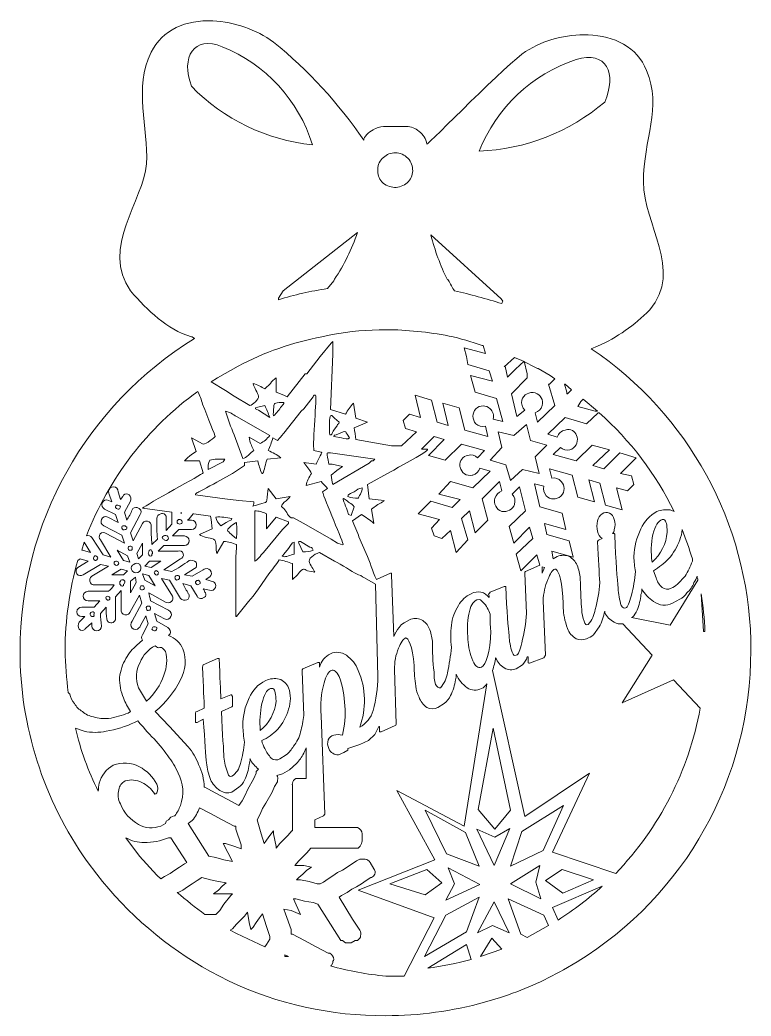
# Model space of a CAD drawing. Header units: millimetres. Extents: x 0 to 32.6, y 0 to 44.4.
import ezdxf

# ---------------------------------------------------------------- set-up
doc = ezdxf.new("R2010")
doc.units = ezdxf.units.MM
doc.header["$MEASUREMENT"] = 0
doc.layers.add('Layer 1', color=7, linetype='Continuous')

# ---------------------------------------------------------------- blocks, each defined once
blk = doc.blocks.new('block 4')
at = {"layer": 'Layer 1', "lineweight": 0}
for points in [[(24.624, 27.94), (24.447, 27.764), (24.412, 27.764), (24.412, 27.834), (24.306, 28.187), (24.342, 28.187), (24.624, 27.94)], [(25.047, 27.411), (25.153, 27.517), (25.788, 26.987), (25.682, 26.987), (24.906, 27.199), (25.047, 27.411)], [(21.343, 26.07), (22.049, 25.894), (22.613, 26.388), (22.789, 25.682), (23.53, 25.471), (23.001, 24.941), (23.177, 24.201), (22.437, 24.377), (21.907, 23.883), (21.696, 24.589), (20.99, 24.8), (21.519, 25.365), (21.343, 26.07)], [(7.197, 22.401), (7.197, 22.472), (7.197, 22.472), (7.197, 22.401)], [(2.858, 21.131), (3.14, 20.673), (2.787, 20.779), (2.752, 20.779), (2.858, 21.131)], [(5.292, 20.391), (5.221, 20.637), (5.468, 21.096), (5.468, 20.567), (5.292, 20.391)], [(4.798, 20.532), (4.904, 20.249), (4.621, 20.32), (4.339, 20.779), (4.798, 20.532)], [(5.786, 20.285), (6.279, 20.285), (5.856, 20.002), (5.574, 20.073), (5.786, 20.285)], [(23.424, 20.002), (23.319, 19.756), (23.319, 20.038), (23.424, 20.002)], [(4.516, 19.932), (4.798, 19.861), (4.621, 19.685), (4.092, 19.685), (4.516, 19.932)], [(5.186, 19.332), (4.939, 18.874), (4.939, 19.403), (5.151, 19.579), (5.186, 19.332)], [(5.75, 19.65), (6.032, 19.191), (5.574, 19.438), (5.468, 19.72), (5.75, 19.65)], [(21.202, 8.326), (20.461, 9.207), (21.131, 12.841), (21.907, 9.172), (21.202, 8.326)], [(21.907, 6.667), (22.401, 8.22), (24.271, 9.384), (23.354, 7.373), (21.907, 6.667)], [(20.496, 6.667), (19.05, 7.232), (18.097, 9.172), (19.897, 8.184), (20.496, 6.667)], [(20.391, 8.326), (21.202, 7.973), (21.872, 8.361), (21.167, 6.703), (20.391, 8.326)], [(23.213, 6.703), (23.036, 5.962), (23.248, 5.221), (21.907, 5.891), (23.213, 6.703)], [(18.838, 5.927), (18.097, 5.397), (16.51, 5.891), (18.168, 6.526), (18.838, 5.927)], [(19.121, 6.597), (20.532, 5.856), (19.015, 5.151), (19.403, 5.891), (19.121, 6.597)], [(23.46, 6.032), (24.201, 6.526), (25.612, 6.068), (24.236, 5.468), (23.46, 6.032)], [(19.015, 4.48), (20.496, 5.292), (19.932, 3.739), (18.062, 2.646), (19.015, 4.48)], [(21.167, 5.08), (21.837, 3.704), (21.096, 4.022), (20.426, 3.704), (21.167, 5.08)], [(23.389, 4.48), (23.601, 4.022), (22.648, 3.492), (22.366, 3.634), (21.802, 5.221), (23.389, 4.48)], [(9.384, 3.81), (9.49, 3.881), (9.666, 4.092), (9.842, 4.269), (10.019, 4.445), (10.16, 4.621), (10.231, 4.163), (10.301, 3.845), (10.407, 3.951), (10.548, 4.163), (10.689, 4.374), (10.83, 4.551), (11.007, 3.986), (11.148, 3.528), (11.148, 3.422), (11.007, 3.175), (10.936, 3.069), (9.666, 3.669), (9.384, 3.81)], [(21.061, 3.457), (21.519, 2.963), (20.567, 2.646), (21.061, 3.457)], [(11.818, 2.716), (11.818, 2.716), (11.994, 2.646), (11.818, 2.646), (11.818, 2.716)]]:
    blk.add_lwpolyline(points, dxfattribs=at)
for points, knots in [([(32.632, 16.581), (32.632, 16.581), (32.632, 16.757), (32.632, 16.757), (32.502, 21.993), (29.847, 26.843), (25.506, 29.774), (25.506, 29.774), (25.788, 29.88), (25.788, 29.88), (25.788, 29.88), (25.788, 29.88), (25.788, 29.88), (26.658, 30.272), (27.448, 30.822), (28.116, 31.503), (29.633, 33.302), (27.834, 35.313), (27.834, 37.218), (27.834, 39.123), (28.681, 40.534), (27.975, 42.192), (27.552, 43.251), (26.529, 43.744), (25.365, 43.78), (24.382, 43.82), (23.411, 43.562), (22.578, 43.039), (21.837, 42.58), (18.239, 38.911), (18.168, 38.911), (18.129, 39.138), (18.002, 39.341), (17.815, 39.476), (17.661, 39.616), (17.459, 39.692), (17.251, 39.687), (17.251, 39.687), (16.228, 39.687), (16.228, 39.687), (16.066, 39.679), (15.908, 39.63), (15.769, 39.546), (15.557, 39.441), (15.346, 39.229), (15.346, 39.088), (14.222, 40.731), (12.868, 42.205), (11.324, 43.462), (10.526, 44.028), (9.585, 44.358), (8.608, 44.415), (7.408, 44.45), (6.35, 44.027), (5.856, 43.004), (5.045, 41.416), (5.75, 39.652), (5.644, 38.029), (5.539, 36.407), (3.563, 34.255), (4.939, 32.35), (5.715, 31.468), (6.526, 30.656), (7.655, 30.304), (7.655, 30.304), (7.691, 30.304), (7.691, 30.304), (7.691, 30.304), (7.796, 30.233), (7.796, 30.233), (2.955, 27.257), (0.003, 21.982), (0, 16.298), (-0.007, 12.923), (1.042, 9.63), (2.999, 6.879), (2.999, 6.879), (3.422, 6.315), (3.422, 6.315), (4.806, 4.541), (6.534, 3.065), (8.502, 1.976), (8.502, 1.976), (9.313, 1.552), (9.313, 1.552), (11.507, 0.513), (13.907, -0.018), (16.334, 0), (17.824, 0.001), (19.307, 0.203), (20.743, 0.6), (20.743, 0.6), (21.449, 0.811), (21.449, 0.811), (22.428, 1.129), (23.374, 1.542), (24.271, 2.046), (24.271, 2.046), (24.871, 2.399), (24.871, 2.399), (29.704, 5.363), (32.644, 10.629), (32.632, 16.298), (32.632, 16.298), (32.632, 16.581), (32.632, 16.581)], [0, 0, 0, 0, 1, 1, 1, 2, 2, 2, 3, 3, 3, 4, 4, 4, 5, 5, 5, 6, 6, 6, 7, 7, 7, 8, 8, 8, 9, 9, 9, 10, 10, 10, 11, 11, 11, 12, 12, 12, 13, 13, 13, 14, 14, 14, 15, 15, 15, 16, 16, 16, 17, 17, 17, 18, 18, 18, 19, 19, 19, 20, 20, 20, 21, 21, 21, 22, 22, 22, 23, 23, 23, 24, 24, 24, 25, 25, 25, 26, 26, 26, 27, 27, 27, 28, 28, 28, 29, 29, 29, 30, 30, 30, 31, 31, 31, 32, 32, 32, 33, 33, 33, 34, 34, 34, 35, 35, 35, 35]), ([(7.655, 41.487), (7.161, 42.792), (7.761, 43.78), (9.031, 43.251), (10.965, 42.476), (12.444, 40.868), (13.053, 38.876), (11.003, 39.086), (9.093, 40.01), (7.655, 41.487)], [0, 0, 0, 0, 1, 1, 1, 2, 2, 2, 3, 3, 3, 3]), ([(24.836, 42.686), (26.176, 43.109), (26.67, 42.051), (26.106, 40.781), (24.537, 39.439), (22.56, 38.668), (20.496, 38.594), (21.275, 40.527), (22.86, 42.022), (24.836, 42.686)], [0, 0, 0, 0, 1, 1, 1, 2, 2, 2, 3, 3, 3, 3]), ([(16.228, 38.312), (16.371, 38.447), (16.56, 38.522), (16.757, 38.523), (16.969, 38.515), (17.171, 38.427), (17.321, 38.276), (17.462, 38.122), (17.538, 37.92), (17.533, 37.712), (17.527, 37.509), (17.437, 37.318), (17.286, 37.183), (17.129, 37.048), (16.929, 36.973), (16.722, 36.971), (16.511, 36.986), (16.311, 37.073), (16.157, 37.218), (16.026, 37.376), (15.963, 37.578), (15.981, 37.782), (15.972, 37.989), (16.064, 38.186), (16.228, 38.312)], [0, 0, 0, 0, 1, 1, 1, 2, 2, 2, 3, 3, 3, 4, 4, 4, 5, 5, 5, 6, 6, 6, 7, 7, 7, 8, 8, 8, 8]), ([(14.041, 32.879), (14.041, 32.879), (14.041, 32.879), (14.041, 32.879), (14.041, 32.844), (14.005, 32.844), (14.005, 32.808), (14.005, 32.808), (13.723, 32.456), (13.723, 32.456), (12.983, 32.345), (12.252, 32.18), (11.536, 31.962), (11.536, 31.962), (11.536, 32.032), (11.536, 32.032), (11.536, 32.032), (11.747, 32.35), (11.747, 32.35), (11.747, 32.35), (15.064, 34.96), (15.064, 34.96), (14.82, 34.223), (14.476, 33.522), (14.041, 32.879)], [0, 0, 0, 0, 1, 1, 1, 2, 2, 2, 3, 3, 3, 4, 4, 4, 5, 5, 5, 6, 6, 6, 7, 7, 7, 8, 8, 8, 8]), ([(21.484, 31.997), (21.484, 31.997), (21.555, 31.891), (21.555, 31.891), (21.529, 31.862), (21.516, 31.824), (21.519, 31.785), (20.814, 31.997), (20.108, 32.209), (19.403, 32.35), (19.297, 32.491), (19.226, 32.667), (19.121, 32.844), (19.121, 32.844), (19.085, 32.844), (19.085, 32.844), (18.769, 33.486), (18.521, 34.16), (18.344, 34.854), (18.344, 34.854), (21.484, 31.997), (21.484, 31.997)], [0, 0, 0, 0, 1, 1, 1, 2, 2, 2, 3, 3, 3, 4, 4, 4, 5, 5, 5, 6, 6, 6, 7, 7, 7, 7]), ([(16.334, 30.621), (17.281, 30.616), (18.226, 30.522), (19.156, 30.339), (19.66, 30.235), (20.155, 30.094), (20.637, 29.916), (20.637, 29.916), (20.673, 29.916), (20.673, 29.916), (20.673, 29.916), (20.779, 29.563), (20.779, 29.563), (20.779, 29.563), (19.826, 29.81), (19.826, 29.81), (19.826, 29.81), (19.932, 29.422), (19.932, 29.422), (19.932, 29.422), (20.002, 29.069), (20.002, 29.069), (20.002, 29.069), (20.955, 28.787), (20.955, 28.787), (20.955, 28.787), (21.096, 28.328), (21.096, 28.328), (21.096, 28.328), (20.108, 28.575), (20.108, 28.575), (20.108, 28.575), (20.32, 27.834), (20.32, 27.834), (20.32, 27.834), (21.272, 27.552), (21.272, 27.552), (21.272, 27.552), (21.555, 26.529), (21.555, 26.529), (21.555, 26.529), (21.131, 26.635), (21.131, 26.635), (21.167, 26.802), (21.113, 26.975), (20.99, 27.093), (20.813, 27.264), (20.533, 27.264), (20.355, 27.093), (20.18, 26.904), (20.18, 26.612), (20.355, 26.423), (20.469, 26.319), (20.629, 26.279), (20.779, 26.317), (20.779, 26.317), (20.884, 25.859), (20.884, 25.859), (20.884, 25.859), (19.861, 26.141), (19.861, 26.141), (19.861, 26.141), (19.614, 27.129), (19.614, 27.129), (19.614, 27.129), (18.874, 27.34), (18.874, 27.34), (18.874, 27.34), (19.121, 26.352), (19.121, 26.352), (19.121, 26.352), (18.627, 26.494), (18.627, 26.494), (18.627, 26.494), (18.38, 27.481), (18.38, 27.481), (18.38, 27.481), (17.639, 27.693), (17.639, 27.693), (17.639, 27.693), (17.886, 26.705), (17.886, 26.705), (17.886, 26.705), (17.392, 26.846), (17.392, 26.846), (17.392, 26.846), (17.11, 26.564), (17.11, 26.564), (17.11, 26.564), (17.216, 26.211), (17.216, 26.211), (17.216, 26.211), (17.709, 26.07), (17.709, 26.07), (17.709, 26.07), (17.039, 25.435), (17.039, 25.435), (17.039, 25.435), (16.581, 25.435), (16.581, 25.435), (16.581, 25.435), (14.993, 25.717), (14.993, 25.717), (14.993, 25.859), (14.922, 26.106), (14.922, 26.247), (14.922, 26.247), (15.522, 26.494), (15.522, 26.494), (15.522, 26.494), (14.993, 26.67), (14.993, 26.67), (14.993, 26.67), (14.887, 27.34), (14.887, 27.34), (14.75, 27.191), (14.632, 27.025), (14.534, 26.846), (14.534, 26.846), (13.864, 27.058), (13.864, 27.058), (13.864, 27.058), (13.97, 29.527), (13.97, 29.527), (13.97, 29.527), (13.97, 30.092), (13.97, 30.092), (13.97, 30.092), (13.899, 30.021), (13.899, 30.021), (13.899, 30.021), (13.406, 29.422), (13.406, 29.422), (13.406, 29.422), (12.806, 28.646), (12.806, 28.646), (12.806, 28.646), (12.735, 28.646), (12.735, 28.646), (12.735, 28.646), (11.924, 27.622), (11.924, 27.622), (11.924, 27.622), (11.783, 27.693), (11.783, 27.693), (11.783, 27.693), (11.43, 27.834), (11.43, 27.834), (11.43, 27.834), (11.43, 28.469), (11.43, 28.469), (11.331, 28.406), (11.246, 28.321), (11.183, 28.222), (11.183, 28.222), (10.936, 27.975), (10.936, 27.975), (10.77, 28.079), (10.593, 28.161), (10.407, 28.222), (10.442, 28.046), (10.619, 27.799), (10.654, 27.658), (10.689, 27.517), (10.372, 27.27), (10.266, 27.234), (10.266, 27.234), (9.56, 27.658), (9.56, 27.658), (9.56, 27.658), (9.172, 27.905), (9.172, 27.905), (9.172, 27.905), (8.537, 28.293), (8.537, 28.293), (8.537, 28.293), (8.819, 28.469), (8.819, 28.469), (8.819, 28.469), (9.737, 28.998), (9.737, 28.998), (10.912, 29.616), (12.172, 30.056), (13.476, 30.304), (13.476, 30.304), (13.935, 30.409), (13.935, 30.409), (14.726, 30.551), (15.529, 30.622), (16.334, 30.621)], [0, 0, 0, 0, 1, 1, 1, 2, 2, 2, 3, 3, 3, 4, 4, 4, 5, 5, 5, 6, 6, 6, 7, 7, 7, 8, 8, 8, 9, 9, 9, 10, 10, 10, 11, 11, 11, 12, 12, 12, 13, 13, 13, 14, 14, 14, 15, 15, 15, 16, 16, 16, 17, 17, 17, 18, 18, 18, 19, 19, 19, 20, 20, 20, 21, 21, 21, 22, 22, 22, 23, 23, 23, 24, 24, 24, 25, 25, 25, 26, 26, 26, 27, 27, 27, 28, 28, 28, 29, 29, 29, 30, 30, 30, 31, 31, 31, 32, 32, 32, 33, 33, 33, 34, 34, 34, 35, 35, 35, 36, 36, 36, 37, 37, 37, 38, 38, 38, 39, 39, 39, 40, 40, 40, 41, 41, 41, 42, 42, 42, 43, 43, 43, 44, 44, 44, 45, 45, 45, 46, 46, 46, 47, 47, 47, 48, 48, 48, 49, 49, 49, 50, 50, 50, 51, 51, 51, 52, 52, 52, 53, 53, 53, 54, 54, 54, 55, 55, 55, 56, 56, 56, 57, 57, 57, 58, 58, 58, 59, 59, 59, 60, 60, 60, 61, 61, 61, 62, 62, 62, 63, 63, 63, 63]), ([(21.625, 28.963), (21.625, 28.963), (22.084, 29.386), (22.084, 29.386), (22.084, 29.386), (22.401, 29.245), (22.401, 29.245), (22.401, 29.245), (23.107, 28.892), (23.107, 28.892), (23.107, 28.892), (23.142, 28.892), (23.142, 28.892), (23.142, 28.892), (23.671, 28.575), (23.671, 28.575), (23.671, 28.575), (23.883, 28.434), (23.883, 28.434), (23.883, 28.434), (23.636, 28.187), (23.636, 28.187), (23.636, 28.187), (23.601, 28.187), (23.601, 28.187), (23.601, 28.187), (23.883, 27.234), (23.883, 27.234), (23.883, 27.234), (23.107, 26.494), (23.107, 26.494), (23.107, 26.494), (23.001, 26.917), (23.001, 26.917), (23.155, 26.96), (23.275, 27.08), (23.319, 27.234), (23.386, 27.478), (23.244, 27.73), (23.001, 27.799), (22.749, 27.869), (22.485, 27.73), (22.401, 27.481), (22.378, 27.315), (22.43, 27.147), (22.542, 27.023), (22.542, 27.023), (22.19, 26.741), (22.19, 26.741), (22.19, 26.741), (21.943, 27.764), (21.943, 27.764), (21.943, 27.764), (22.648, 28.469), (22.648, 28.469), (22.648, 28.469), (22.648, 28.646), (22.648, 28.646), (22.648, 28.646), (22.507, 29.21), (22.507, 29.21), (22.507, 29.21), (22.119, 28.857), (22.119, 28.857), (22.119, 28.857), (21.766, 28.504), (21.766, 28.504), (21.766, 28.504), (21.661, 28.998), (21.661, 28.998), (21.661, 28.998), (21.625, 28.963), (21.625, 28.963)], [0, 0, 0, 0, 1, 1, 1, 2, 2, 2, 3, 3, 3, 4, 4, 4, 5, 5, 5, 6, 6, 6, 7, 7, 7, 8, 8, 8, 9, 9, 9, 10, 10, 10, 11, 11, 11, 12, 12, 12, 13, 13, 13, 14, 14, 14, 15, 15, 15, 16, 16, 16, 17, 17, 17, 18, 18, 18, 19, 19, 19, 20, 20, 20, 21, 21, 21, 22, 22, 22, 23, 23, 23, 24, 24, 24, 24]), ([(7.937, 27.869), (8.026, 27.688), (8.096, 27.499), (8.149, 27.305), (8.396, 26.67), (8.714, 25.894), (8.714, 25.859), (8.714, 25.823), (8.29, 25.506), (8.184, 25.506), (8.184, 25.506), (7.655, 25.788), (7.655, 25.788), (7.655, 25.788), (7.867, 25.188), (7.867, 25.188), (7.867, 25.188), (7.655, 25.047), (7.655, 25.047), (7.541, 24.963), (7.435, 24.869), (7.338, 24.765), (7.338, 24.765), (8.008, 24.765), (8.008, 24.765), (8.008, 24.765), (8.184, 24.236), (8.184, 24.236), (8.149, 24.165), (5.644, 22.825), (5.468, 22.648), (5.468, 22.648), (6.773, 22.472), (6.773, 22.472), (6.773, 22.472), (6.773, 21.943), (6.773, 21.943), (6.773, 21.943), (6.526, 21.661), (6.526, 21.661), (6.526, 21.661), (6.526, 22.225), (6.526, 22.225), (6.535, 22.322), (6.463, 22.407), (6.366, 22.416), (6.336, 22.418), (6.307, 22.413), (6.279, 22.401), (6.176, 22.384), (6.102, 22.294), (6.103, 22.19), (6.097, 21.884), (6.109, 21.577), (6.138, 21.272), (6.138, 21.272), (5.891, 21.026), (5.891, 21.026), (5.861, 21.319), (5.85, 21.613), (5.856, 21.907), (5.834, 22.022), (5.723, 22.097), (5.608, 22.075), (5.55, 22.064), (5.499, 22.028), (5.468, 21.978), (5.468, 21.978), (5.045, 21.202), (5.045, 21.202), (5.045, 21.202), (4.939, 21.555), (4.939, 21.555), (4.939, 21.555), (5.362, 22.366), (5.362, 22.366), (5.427, 22.439), (5.42, 22.551), (5.347, 22.615), (5.331, 22.629), (5.312, 22.641), (5.292, 22.648), (5.219, 22.713), (5.107, 22.706), (5.043, 22.633), (5.028, 22.617), (5.017, 22.598), (5.009, 22.578), (4.941, 22.418), (4.858, 22.264), (4.762, 22.119), (4.762, 22.119), (4.657, 22.472), (4.657, 22.472), (4.657, 22.472), (4.939, 22.966), (4.939, 22.966), (4.969, 23.066), (4.942, 23.174), (4.868, 23.248), (4.795, 23.313), (4.684, 23.306), (4.619, 23.233), (4.605, 23.217), (4.594, 23.198), (4.586, 23.177), (4.586, 23.177), (4.48, 23.036), (4.48, 23.036), (4.48, 23.036), (4.374, 23.389), (4.374, 23.389), (4.38, 23.506), (4.291, 23.605), (4.174, 23.611), (4.057, 23.617), (3.958, 23.527), (3.952, 23.411), (3.949, 23.366), (3.962, 23.321), (3.986, 23.283), (3.986, 23.283), (4.092, 22.931), (4.092, 22.931), (4.092, 22.931), (3.951, 23.001), (3.951, 23.001), (3.844, 23.05), (3.718, 23.002), (3.669, 22.895), (3.62, 22.788), (3.668, 22.662), (3.775, 22.613), (3.775, 22.613), (3.775, 22.613), (3.775, 22.613), (3.775, 22.613), (4.269, 22.366), (4.269, 22.366), (4.269, 22.366), (4.374, 22.013), (4.374, 22.013), (4.374, 22.013), (3.916, 22.26), (3.916, 22.26), (3.809, 22.309), (3.682, 22.262), (3.634, 22.154), (3.585, 22.047), (3.632, 21.921), (3.739, 21.872), (3.739, 21.872), (3.739, 21.872), (3.739, 21.872), (3.739, 21.872), (4.551, 21.449), (4.551, 21.449), (4.551, 21.449), (4.657, 21.096), (4.657, 21.096), (4.657, 21.096), (3.845, 21.519), (3.845, 21.519), (3.767, 21.588), (3.649, 21.58), (3.581, 21.502), (3.513, 21.424), (3.52, 21.305), (3.598, 21.237), (3.598, 21.237), (3.598, 21.237), (3.598, 21.237), (3.598, 21.237), (4.057, 20.461), (4.057, 20.461), (4.057, 20.461), (3.704, 20.567), (3.704, 20.567), (3.704, 20.567), (3.21, 21.343), (3.21, 21.343), (3.153, 21.42), (3.052, 21.448), (2.963, 21.414), (3.963, 24.001), (5.691, 26.243), (7.937, 27.869)], [0, 0, 0, 0, 1, 1, 1, 2, 2, 2, 3, 3, 3, 4, 4, 4, 5, 5, 5, 6, 6, 6, 7, 7, 7, 8, 8, 8, 9, 9, 9, 10, 10, 10, 11, 11, 11, 12, 12, 12, 13, 13, 13, 14, 14, 14, 15, 15, 15, 16, 16, 16, 17, 17, 17, 18, 18, 18, 19, 19, 19, 20, 20, 20, 21, 21, 21, 22, 22, 22, 23, 23, 23, 24, 24, 24, 25, 25, 25, 26, 26, 26, 27, 27, 27, 28, 28, 28, 29, 29, 29, 30, 30, 30, 31, 31, 31, 32, 32, 32, 33, 33, 33, 34, 34, 34, 35, 35, 35, 36, 36, 36, 37, 37, 37, 38, 38, 38, 39, 39, 39, 40, 40, 40, 41, 41, 41, 42, 42, 42, 43, 43, 43, 44, 44, 44, 45, 45, 45, 46, 46, 46, 47, 47, 47, 48, 48, 48, 49, 49, 49, 50, 50, 50, 51, 51, 51, 52, 52, 52, 53, 53, 53, 54, 54, 54, 55, 55, 55, 56, 56, 56, 57, 57, 57, 58, 58, 58, 59, 59, 59, 60, 60, 60, 61, 61, 61, 62, 62, 62, 62]), ([(8.925, 23.883), (8.925, 23.883), (9.49, 24.201), (9.49, 24.201), (9.49, 24.201), (10.019, 24.553), (10.019, 24.553), (10.019, 24.553), (10.019, 24.694), (10.019, 24.694), (10.019, 24.694), (10.619, 24.765), (10.619, 24.765), (10.661, 24.572), (10.72, 24.383), (10.795, 24.201), (10.795, 24.201), (10.83, 24.201), (10.83, 24.201), (10.936, 24.342), (10.936, 24.659), (11.042, 24.836), (11.042, 24.836), (11.642, 24.906), (11.642, 24.906), (11.469, 25.038), (11.279, 25.145), (11.077, 25.224), (11.163, 25.406), (11.234, 25.594), (11.289, 25.788), (11.289, 25.788), (11.501, 25.682), (11.501, 25.682), (11.501, 25.682), (11.606, 25.788), (11.606, 25.788), (11.606, 25.788), (11.712, 25.929), (11.712, 25.929), (11.747, 26), (11.712, 25.929), (11.783, 26), (11.783, 26), (12.559, 26.987), (12.559, 26.987), (12.559, 26.987), (12.665, 27.093), (12.665, 27.093), (12.665, 27.093), (13.088, 27.622), (13.088, 27.622), (13.123, 27.693), (13.123, 27.728), (13.194, 27.693), (13.264, 27.658), (13.053, 25.576), (13.123, 25.224), (13.123, 25.224), (13.441, 25.153), (13.441, 25.153), (13.46, 25.153), (13.476, 25.137), (13.476, 25.118), (13.38, 24.961), (13.297, 24.795), (13.229, 24.624), (13.229, 24.624), (12.665, 24.694), (12.665, 24.694), (12.797, 24.541), (12.915, 24.376), (13.017, 24.201), (12.9, 24.043), (12.816, 23.863), (12.771, 23.671), (12.771, 23.671), (13.441, 23.848), (13.441, 23.848), (13.511, 23.742), (13.688, 23.636), (13.723, 23.53), (13.723, 23.53), (13.511, 23.389), (13.511, 23.389), (13.582, 23.072), (14.464, 21.061), (14.429, 21.026), (14.393, 20.99), (14.217, 21.096), (14.182, 21.096), (14.182, 21.096), (13.899, 21.272), (13.899, 21.272), (13.899, 21.272), (12.771, 21.907), (12.771, 21.907), (12.771, 21.907), (12.206, 22.225), (12.206, 22.225), (12.206, 22.225), (12.1, 22.225), (12.1, 22.225), (11.924, 22.331), (11.889, 22.578), (11.712, 22.684), (11.536, 22.789), (11.994, 23.036), (12.065, 23.177), (12.065, 23.177), (11.43, 23.072), (11.43, 23.072), (11.43, 23.072), (11.077, 23.53), (11.077, 23.53), (10.971, 22.789), (11.112, 22.966), (10.654, 22.825), (10.195, 22.684), (10.477, 22.719), (10.442, 22.931), (10.442, 22.931), (9.772, 23.001), (9.772, 23.001), (9.772, 23.001), (9.137, 23.072), (9.137, 23.072), (9.137, 23.072), (7.832, 23.248), (7.832, 23.248), (7.832, 23.319), (7.867, 23.319), (7.937, 23.354), (8.008, 23.389), (8.572, 23.707), (8.925, 23.883), (8.925, 23.883), (8.925, 23.883), (8.925, 23.883)], [0, 0, 0, 0, 1, 1, 1, 2, 2, 2, 3, 3, 3, 4, 4, 4, 5, 5, 5, 6, 6, 6, 7, 7, 7, 8, 8, 8, 9, 9, 9, 10, 10, 10, 11, 11, 11, 12, 12, 12, 13, 13, 13, 14, 14, 14, 15, 15, 15, 16, 16, 16, 17, 17, 17, 18, 18, 18, 19, 19, 19, 20, 20, 20, 21, 21, 21, 22, 22, 22, 23, 23, 23, 24, 24, 24, 25, 25, 25, 26, 26, 26, 27, 27, 27, 28, 28, 28, 29, 29, 29, 30, 30, 30, 31, 31, 31, 32, 32, 32, 33, 33, 33, 34, 34, 34, 35, 35, 35, 36, 36, 36, 37, 37, 37, 38, 38, 38, 39, 39, 39, 40, 40, 40, 41, 41, 41, 42, 42, 42, 43, 43, 43, 44, 44, 44, 45, 45, 45, 46, 46, 46, 46]), ([(10.619, 27.164), (10.619, 27.164), (10.936, 27.234), (10.936, 27.234), (11.016, 27.062), (11.086, 26.885), (11.148, 26.705), (11.148, 26.705), (10.654, 27.023), (10.654, 27.023), (10.548, 27.058), (10.407, 27.129), (10.619, 27.164)], [0, 0, 0, 0, 1, 1, 1, 2, 2, 2, 3, 3, 3, 4, 4, 4, 4]), ([(11.324, 27.058), (11.359, 27.376), (11.289, 27.305), (11.571, 27.376), (11.571, 27.376), (11.783, 27.376), (11.783, 27.376), (11.783, 27.305), (11.747, 27.27), (11.677, 27.199), (11.568, 27.051), (11.45, 26.91), (11.324, 26.776), (11.289, 26.917), (11.324, 26.952), (11.324, 27.058)], [0, 0, 0, 0, 1, 1, 1, 2, 2, 2, 3, 3, 3, 4, 4, 4, 5, 5, 5, 5]), ([(11.148, 25.894), (11.033, 25.748), (10.888, 25.628), (10.724, 25.541), (10.724, 25.541), (10.231, 25.823), (10.231, 25.823), (10.232, 25.698), (10.269, 25.576), (10.336, 25.471), (10.359, 25.383), (10.395, 25.3), (10.442, 25.224), (10.301, 25.153), (10.089, 24.871), (9.948, 24.871), (9.948, 24.871), (9.56, 25.929), (9.56, 25.929), (9.411, 26.274), (9.282, 26.628), (9.172, 26.987), (9.353, 26.941), (9.521, 26.857), (9.666, 26.741), (9.666, 26.741), (11.148, 25.894), (11.148, 25.894)], [0, 0, 0, 0, 1, 1, 1, 2, 2, 2, 3, 3, 3, 4, 4, 4, 5, 5, 5, 6, 6, 6, 7, 7, 7, 8, 8, 8, 9, 9, 9, 9]), ([(14.182, 26.388), (14.146, 26.317), (14.182, 26.352), (14.146, 26.317), (14.146, 26.317), (14.041, 26.176), (14.041, 26.176), (13.864, 25.929), (13.97, 25.929), (13.829, 25.929), (13.811, 26.176), (13.811, 26.423), (13.829, 26.67), (13.864, 26.917), (13.97, 26.741), (14.041, 26.67), (14.041, 26.67), (14.252, 26.494), (14.252, 26.494), (14.217, 26.352), (14.252, 26.458), (14.182, 26.388)], [0, 0, 0, 0, 1, 1, 1, 2, 2, 2, 3, 3, 3, 4, 4, 4, 5, 5, 5, 6, 6, 6, 7, 7, 7, 7]), ([(29.21, 22.507), (29.21, 22.507), (29.034, 22.578), (29.034, 22.578), (28.831, 22.603), (28.625, 22.579), (28.434, 22.507), (28.116, 22.338), (27.866, 22.064), (27.728, 21.731), (27.532, 21.348), (27.424, 20.926), (27.411, 20.496), (27.415, 20.271), (27.439, 20.047), (27.481, 19.826), (27.452, 19.469), (27.393, 19.115), (27.305, 18.768), (27.199, 18.415), (27.129, 18.239), (27.058, 18.203), (26.987, 18.168), (26.917, 18.203), (26.846, 18.309), (26.766, 18.561), (26.719, 18.822), (26.705, 19.085), (26.67, 19.473), (26.599, 20.249), (26.564, 21.449), (26.564, 21.484), (26.564, 21.519), (26.529, 21.519), (26.529, 21.519), (26.458, 21.519), (26.458, 21.519), (26.502, 21.568), (26.526, 21.631), (26.529, 21.696), (26.583, 21.844), (26.583, 22.006), (26.529, 22.154), (26.514, 22.28), (26.433, 22.387), (26.317, 22.437), (26.214, 22.492), (26.088, 22.478), (26, 22.401), (25.892, 22.326), (25.817, 22.212), (25.788, 22.084), (25.752, 21.933), (25.752, 21.776), (25.788, 21.625), (25.804, 21.492), (25.883, 21.374), (26, 21.308), (26, 21.308), (26, 21.308), (26, 21.308), (26, 21.308), (25.859, 21.237), (25.859, 21.237), (25.82, 21.237), (25.788, 21.206), (25.788, 21.167), (25.823, 20.355), (25.859, 19.756), (25.894, 19.332), (25.864, 18.926), (25.793, 18.524), (25.682, 18.133), (25.645, 17.883), (25.535, 17.649), (25.365, 17.462), (25.294, 17.427), (25.224, 17.462), (25.188, 17.604), (25.122, 17.772), (25.086, 17.951), (25.082, 18.133), (25.047, 18.415), (25.047, 18.874), (25.012, 19.509), (25.006, 19.716), (24.958, 19.92), (24.871, 20.108), (24.804, 20.276), (24.679, 20.414), (24.518, 20.496), (24.349, 20.569), (24.158, 20.569), (23.989, 20.496), (23.989, 20.496), (23.812, 20.391), (23.812, 20.391), (23.812, 20.391), (23.742, 20.743), (23.742, 20.743), (23.742, 20.743), (24.694, 20.461), (24.694, 20.461), (24.694, 20.461), (24.518, 21.202), (24.518, 21.202), (24.518, 21.202), (23.53, 21.484), (23.53, 21.484), (23.53, 21.484), (23.424, 21.978), (23.424, 21.978), (23.424, 21.978), (24.377, 21.696), (24.377, 21.696), (24.377, 21.696), (24.201, 22.437), (24.201, 22.437), (24.201, 22.437), (23.213, 22.719), (23.213, 22.719), (23.213, 22.719), (22.966, 23.742), (22.966, 23.742), (22.966, 23.742), (23.389, 23.636), (23.389, 23.636), (23.351, 23.486), (23.391, 23.327), (23.495, 23.213), (23.668, 23.028), (23.958, 23.018), (24.143, 23.191), (24.151, 23.198), (24.158, 23.205), (24.165, 23.213), (24.336, 23.39), (24.336, 23.67), (24.165, 23.848), (24.068, 23.979), (23.899, 24.036), (23.742, 23.989), (23.742, 23.989), (23.636, 24.412), (23.636, 24.412), (23.636, 24.412), (24.659, 24.13), (24.659, 24.13), (24.659, 24.13), (24.906, 23.142), (24.906, 23.142), (24.906, 23.142), (25.647, 22.931), (25.647, 22.931), (25.647, 22.931), (25.4, 23.918), (25.4, 23.918), (25.4, 23.918), (25.894, 23.777), (25.894, 23.777), (25.894, 23.777), (26.141, 22.789), (26.141, 22.789), (26.141, 22.789), (26.882, 22.578), (26.882, 22.578), (26.882, 22.578), (26.635, 23.566), (26.635, 23.566), (26.635, 23.566), (27.129, 23.424), (27.129, 23.424), (27.129, 23.424), (27.411, 23.707), (27.411, 23.707), (27.411, 23.707), (27.305, 24.095), (27.305, 24.095), (27.305, 24.095), (26.811, 24.201), (26.811, 24.201), (26.811, 24.201), (27.517, 24.906), (27.517, 24.906), (27.517, 24.906), (26.776, 25.118), (26.776, 25.118), (26.776, 25.118), (26.07, 24.412), (26.07, 24.412), (26.07, 24.412), (25.576, 24.553), (25.576, 24.553), (25.576, 24.553), (26.317, 25.259), (26.317, 25.259), (26.317, 25.259), (25.541, 25.471), (25.541, 25.471), (25.541, 25.471), (24.836, 24.765), (24.836, 24.765), (24.836, 24.765), (23.812, 25.047), (23.812, 25.047), (23.812, 25.047), (24.13, 25.365), (24.13, 25.365), (24.244, 25.26), (24.403, 25.22), (24.553, 25.259), (24.797, 25.327), (24.939, 25.58), (24.871, 25.823), (24.847, 26.036), (24.655, 26.19), (24.442, 26.166), (24.408, 26.162), (24.374, 26.154), (24.342, 26.141), (24.174, 26.109), (24.038, 25.987), (23.989, 25.823), (23.989, 25.823), (23.566, 25.964), (23.566, 25.964), (23.566, 25.964), (24.342, 26.705), (24.342, 26.705), (24.342, 26.705), (25.294, 26.423), (25.294, 26.423), (25.294, 26.423), (25.823, 26.917), (25.823, 26.917), (25.823, 26.917), (25.859, 26.917), (25.859, 26.917), (27.251, 25.678), (28.39, 24.181), (29.21, 22.507)], [0, 0, 0, 0, 1, 1, 1, 2, 2, 2, 3, 3, 3, 4, 4, 4, 5, 5, 5, 6, 6, 6, 7, 7, 7, 8, 8, 8, 9, 9, 9, 10, 10, 10, 11, 11, 11, 12, 12, 12, 13, 13, 13, 14, 14, 14, 15, 15, 15, 16, 16, 16, 17, 17, 17, 18, 18, 18, 19, 19, 19, 20, 20, 20, 21, 21, 21, 22, 22, 22, 23, 23, 23, 24, 24, 24, 25, 25, 25, 26, 26, 26, 27, 27, 27, 28, 28, 28, 29, 29, 29, 30, 30, 30, 31, 31, 31, 32, 32, 32, 33, 33, 33, 34, 34, 34, 35, 35, 35, 36, 36, 36, 37, 37, 37, 38, 38, 38, 39, 39, 39, 40, 40, 40, 41, 41, 41, 42, 42, 42, 43, 43, 43, 44, 44, 44, 45, 45, 45, 46, 46, 46, 47, 47, 47, 48, 48, 48, 49, 49, 49, 50, 50, 50, 51, 51, 51, 52, 52, 52, 53, 53, 53, 54, 54, 54, 55, 55, 55, 56, 56, 56, 57, 57, 57, 58, 58, 58, 59, 59, 59, 60, 60, 60, 61, 61, 61, 62, 62, 62, 63, 63, 63, 64, 64, 64, 65, 65, 65, 66, 66, 66, 67, 67, 67, 68, 68, 68, 69, 69, 69, 70, 70, 70, 71, 71, 71, 72, 72, 72, 73, 73, 73, 74, 74, 74, 75, 75, 75, 76, 76, 76, 77, 77, 77, 78, 78, 78, 79, 79, 79, 80, 80, 80, 80]), ([(14.111, 25.929), (14.111, 25.929), (14.429, 26.07), (14.429, 26.07), (14.57, 26.106), (14.534, 26.035), (14.605, 25.964), (14.605, 25.964), (14.711, 25.788), (14.711, 25.788), (14.64, 25.717), (14.499, 25.753), (14.358, 25.788), (14.358, 25.788), (14.005, 25.859), (14.005, 25.859), (14.041, 25.929), (14.005, 25.894), (14.111, 25.929)], [0, 0, 0, 0, 1, 1, 1, 2, 2, 2, 3, 3, 3, 4, 4, 4, 5, 5, 5, 6, 6, 6, 6]), ([(22.613, 17.956), (22.591, 17.515), (22.52, 17.077), (22.401, 16.651), (22.331, 16.298), (22.26, 16.122), (22.154, 16.087), (22.049, 16.051), (22.049, 16.087), (21.978, 16.228), (21.893, 16.466), (21.846, 16.716), (21.837, 16.969), (21.802, 17.286), (21.731, 18.027), (21.696, 19.156), (21.696, 19.156), (21.625, 19.156), (21.625, 19.156), (21.625, 19.156), (20.99, 18.909), (20.99, 18.909), (20.99, 18.909), (20.92, 18.803), (20.92, 18.803), (20.941, 18.759), (20.953, 18.711), (20.955, 18.662), (20.766, 18.914), (20.42, 18.989), (20.144, 18.838), (19.904, 18.727), (19.706, 18.541), (19.579, 18.309), (19.407, 18.044), (19.298, 17.742), (19.262, 17.427), (19.226, 17.099), (19.226, 16.768), (19.262, 16.439), (19.262, 16.439), (19.262, 16.439), (19.262, 16.439), (19.228, 16.06), (19.169, 15.682), (19.085, 15.311), (19.048, 15.061), (18.938, 14.827), (18.768, 14.64), (18.697, 14.605), (18.627, 14.676), (18.556, 14.781), (18.503, 14.965), (18.479, 15.155), (18.486, 15.346), (18.432, 15.802), (18.409, 16.262), (18.415, 16.722), (18.389, 16.914), (18.342, 17.104), (18.274, 17.286), (18.205, 17.452), (18.08, 17.59), (17.921, 17.674), (17.752, 17.747), (17.561, 17.747), (17.392, 17.674), (17.392, 17.674), (17.145, 17.533), (17.145, 17.533), (17.058, 17.482), (16.985, 17.409), (16.933, 17.321), (16.831, 17.206), (16.747, 17.075), (16.686, 16.933), (16.686, 16.933), (16.581, 19.685), (16.581, 19.685), (16.581, 19.685), (16.581, 19.756), (16.581, 19.756), (16.581, 19.756), (16.545, 19.756), (16.545, 19.756), (16.545, 19.756), (15.91, 19.473), (15.91, 19.473), (15.91, 19.473), (15.91, 19.473), (15.91, 19.473), (15.734, 19.861), (15.628, 20.249), (15.452, 20.637), (15.452, 20.637), (15.134, 21.378), (15.134, 21.378), (15.099, 21.519), (14.887, 21.943), (14.852, 22.084), (14.852, 22.084), (15.24, 22.366), (15.24, 22.366), (15.439, 22.253), (15.627, 22.123), (15.804, 21.978), (15.804, 21.978), (15.699, 22.613), (15.699, 22.613), (15.699, 22.613), (15.981, 22.825), (15.981, 22.825), (15.981, 22.825), (16.122, 22.895), (16.122, 22.895), (16.228, 22.966), (16.228, 22.931), (16.263, 23.001), (16.263, 23.001), (15.593, 23.072), (15.593, 23.072), (15.593, 23.072), (15.522, 23.707), (15.522, 23.707), (15.522, 23.707), (16.545, 24.271), (16.545, 24.271), (16.827, 24.447), (18.062, 25.118), (18.168, 25.224), (18.274, 25.329), (18.062, 25.259), (17.921, 25.294), (17.921, 25.294), (18.486, 25.859), (18.486, 25.859), (18.486, 25.859), (18.944, 25.717), (18.944, 25.717), (18.944, 25.717), (18.239, 25.012), (18.239, 25.012), (18.239, 25.012), (18.979, 24.8), (18.979, 24.8), (18.979, 24.8), (19.72, 25.506), (19.72, 25.506), (19.72, 25.506), (20.743, 25.224), (20.743, 25.224), (20.743, 25.224), (20.426, 24.906), (20.426, 24.906), (20.32, 25.025), (20.152, 25.067), (20.002, 25.012), (19.771, 24.981), (19.608, 24.768), (19.639, 24.536), (19.641, 24.518), (19.645, 24.5), (19.65, 24.483), (19.7, 24.235), (19.942, 24.074), (20.19, 24.124), (20.198, 24.126), (20.206, 24.128), (20.214, 24.13), (20.372, 24.166), (20.495, 24.29), (20.532, 24.447), (20.532, 24.447), (20.99, 24.306), (20.99, 24.306), (20.99, 24.306), (20.214, 23.566), (20.214, 23.566), (20.214, 23.566), (19.226, 23.848), (19.226, 23.848), (19.226, 23.848), (18.697, 23.283), (18.697, 23.283), (18.697, 23.283), (19.65, 23.036), (19.65, 23.036), (19.65, 23.036), (19.297, 22.684), (19.297, 22.684), (19.297, 22.684), (18.344, 22.966), (18.344, 22.966), (18.344, 22.966), (17.78, 22.401), (17.78, 22.401), (17.78, 22.401), (18.732, 22.154), (18.732, 22.154), (18.732, 22.154), (18.38, 21.766), (18.38, 21.766), (18.38, 21.766), (18.486, 21.414), (18.486, 21.414), (18.486, 21.414), (18.838, 21.308), (18.838, 21.308), (18.838, 21.308), (19.226, 21.661), (19.226, 21.661), (19.226, 21.661), (19.473, 20.673), (19.473, 20.673), (19.473, 20.673), (20.002, 21.237), (20.002, 21.237), (20.002, 21.237), (19.72, 22.19), (19.72, 22.19), (19.72, 22.19), (20.073, 22.542), (20.073, 22.542), (20.073, 22.542), (20.32, 21.555), (20.32, 21.555), (20.32, 21.555), (20.884, 22.119), (20.884, 22.119), (20.884, 22.119), (20.637, 23.072), (20.637, 23.072), (20.637, 23.072), (21.414, 23.848), (21.414, 23.848), (21.414, 23.848), (21.519, 23.424), (21.519, 23.424), (21.374, 23.367), (21.259, 23.252), (21.202, 23.107), (21.132, 22.854), (21.271, 22.591), (21.519, 22.507), (21.758, 22.472), (21.99, 22.603), (22.084, 22.825), (22.128, 22.986), (22.089, 23.158), (21.978, 23.283), (21.978, 23.283), (22.296, 23.601), (22.296, 23.601), (22.296, 23.601), (22.578, 22.542), (22.578, 22.542), (22.578, 22.542), (21.837, 21.837), (21.837, 21.837), (21.837, 21.837), (22.049, 21.096), (22.049, 21.096), (22.049, 21.096), (22.754, 21.802), (22.754, 21.802), (22.754, 21.802), (22.895, 21.308), (22.895, 21.308), (22.895, 21.308), (22.154, 20.602), (22.154, 20.602), (22.154, 20.602), (22.366, 19.861), (22.366, 19.861), (22.366, 19.861), (23.072, 20.567), (23.072, 20.567), (23.072, 20.567), (23.213, 20.108), (23.213, 20.108), (23.213, 20.108), (22.578, 19.826), (22.578, 19.826), (22.542, 19.826), (22.542, 19.791), (22.542, 19.756), (22.542, 19.756), (22.613, 17.956), (22.613, 17.956)], [0, 0, 0, 0, 1, 1, 1, 2, 2, 2, 3, 3, 3, 4, 4, 4, 5, 5, 5, 6, 6, 6, 7, 7, 7, 8, 8, 8, 9, 9, 9, 10, 10, 10, 11, 11, 11, 12, 12, 12, 13, 13, 13, 14, 14, 14, 15, 15, 15, 16, 16, 16, 17, 17, 17, 18, 18, 18, 19, 19, 19, 20, 20, 20, 21, 21, 21, 22, 22, 22, 23, 23, 23, 24, 24, 24, 25, 25, 25, 26, 26, 26, 27, 27, 27, 28, 28, 28, 29, 29, 29, 30, 30, 30, 31, 31, 31, 32, 32, 32, 33, 33, 33, 34, 34, 34, 35, 35, 35, 36, 36, 36, 37, 37, 37, 38, 38, 38, 39, 39, 39, 40, 40, 40, 41, 41, 41, 42, 42, 42, 43, 43, 43, 44, 44, 44, 45, 45, 45, 46, 46, 46, 47, 47, 47, 48, 48, 48, 49, 49, 49, 50, 50, 50, 51, 51, 51, 52, 52, 52, 53, 53, 53, 54, 54, 54, 55, 55, 55, 56, 56, 56, 57, 57, 57, 58, 58, 58, 59, 59, 59, 60, 60, 60, 61, 61, 61, 62, 62, 62, 63, 63, 63, 64, 64, 64, 65, 65, 65, 66, 66, 66, 67, 67, 67, 68, 68, 68, 69, 69, 69, 70, 70, 70, 71, 71, 71, 72, 72, 72, 73, 73, 73, 74, 74, 74, 75, 75, 75, 76, 76, 76, 77, 77, 77, 78, 78, 78, 79, 79, 79, 80, 80, 80, 81, 81, 81, 82, 82, 82, 83, 83, 83, 84, 84, 84, 85, 85, 85, 86, 86, 86, 87, 87, 87, 88, 88, 88, 89, 89, 89, 90, 90, 90, 91, 91, 91, 92, 92, 92, 93, 93, 93, 94, 94, 94, 95, 95, 95, 96, 96, 96, 96]), ([(13.864, 25.118), (13.864, 25.118), (15.84, 24.836), (15.84, 24.836), (15.84, 24.836), (15.769, 24.765), (15.769, 24.765), (15.769, 24.765), (15.699, 24.765), (15.699, 24.765), (15.699, 24.765), (15.593, 24.659), (15.593, 24.659), (15.593, 24.659), (13.97, 23.707), (13.97, 23.707), (13.929, 23.844), (13.906, 23.987), (13.899, 24.13), (13.899, 24.13), (14.146, 24.342), (14.146, 24.342), (14.146, 24.342), (14.393, 24.518), (14.393, 24.518), (14.393, 24.518), (13.935, 24.624), (13.935, 24.624), (13.935, 24.624), (13.794, 24.624), (13.794, 24.624), (13.688, 25.153), (13.653, 25.153), (13.864, 25.118)], [0, 0, 0, 0, 1, 1, 1, 2, 2, 2, 3, 3, 3, 4, 4, 4, 5, 5, 5, 6, 6, 6, 7, 7, 7, 8, 8, 8, 9, 9, 9, 10, 10, 10, 11, 11, 11, 11]), ([(8.467, 24.8), (8.687, 24.847), (8.913, 24.859), (9.137, 24.836), (9.102, 24.765), (9.137, 24.8), (9.066, 24.73), (9.066, 24.73), (8.396, 24.377), (8.396, 24.377), (8.384, 24.522), (8.409, 24.667), (8.467, 24.8)], [0, 0, 0, 0, 1, 1, 1, 2, 2, 2, 3, 3, 3, 4, 4, 4, 4]), ([(14.922, 22.719), (14.922, 22.719), (14.781, 22.331), (14.781, 22.331), (14.64, 22.366), (14.676, 22.366), (14.64, 22.472), (14.64, 22.472), (14.57, 22.648), (14.57, 22.648), (14.534, 22.789), (14.464, 22.895), (14.429, 23.036), (14.393, 23.177), (14.605, 22.966), (14.711, 22.895), (14.796, 22.856), (14.869, 22.795), (14.922, 22.719)], [0, 0, 0, 0, 1, 1, 1, 2, 2, 2, 3, 3, 3, 4, 4, 4, 5, 5, 5, 6, 6, 6, 6]), ([(14.64, 23.177), (14.64, 23.283), (14.64, 23.248), (14.922, 23.389), (15.025, 23.475), (15.145, 23.535), (15.275, 23.566), (15.311, 23.424), (15.099, 23.107), (15.099, 23.107), (14.943, 23.092), (14.785, 23.117), (14.64, 23.177)], [0, 0, 0, 0, 1, 1, 1, 2, 2, 2, 3, 3, 3, 4, 4, 4, 4]), ([(4.48, 22.719), (4.48, 22.684), (4.445, 22.613), (4.41, 22.613), (4.374, 22.613), (4.304, 22.613), (4.269, 22.684), (4.233, 22.754), (4.304, 22.789), (4.339, 22.789), (4.374, 22.789), (4.445, 22.789), (4.48, 22.719)], [0, 0, 0, 0, 1, 1, 1, 2, 2, 2, 3, 3, 3, 4, 4, 4, 4]), ([(15.099, 15.416), (14.992, 15.687), (14.808, 15.92), (14.57, 16.087), (14.364, 16.235), (14.095, 16.262), (13.864, 16.157), (13.622, 16.037), (13.442, 15.819), (13.37, 15.557), (13.37, 15.557), (13.37, 15.769), (13.37, 15.769), (13.37, 15.769), (13.3, 15.769), (13.3, 15.769), (13.3, 15.769), (12.629, 15.487), (12.629, 15.487), (12.604, 15.458), (12.591, 15.42), (12.594, 15.381), (12.594, 15.381), (12.665, 13.406), (12.665, 13.406), (12.638, 13.155), (12.591, 12.907), (12.524, 12.665), (12.477, 12.428), (12.367, 12.209), (12.206, 12.03), (12.128, 11.88), (12.02, 11.748), (11.889, 11.642), (11.889, 11.642), (11.606, 11.465), (11.606, 11.465), (11.484, 11.387), (11.324, 11.401), (11.218, 11.501), (11.097, 11.621), (11.001, 11.765), (10.936, 11.924), (10.868, 12.032), (10.82, 12.152), (10.795, 12.277), (11.054, 12.405), (11.292, 12.571), (11.501, 12.771), (11.727, 13.039), (11.895, 13.351), (11.994, 13.688), (12.099, 13.997), (12.099, 14.331), (11.994, 14.64), (11.911, 14.821), (11.759, 14.961), (11.571, 15.028), (11.369, 15.073), (11.158, 15.048), (10.971, 14.958), (10.634, 14.804), (10.369, 14.526), (10.231, 14.182), (10.042, 13.798), (9.945, 13.375), (9.948, 12.947), (9.954, 12.699), (9.978, 12.451), (10.019, 12.206), (9.99, 11.884), (9.931, 11.565), (9.842, 11.254), (9.791, 11.022), (9.652, 10.82), (9.454, 10.689), (9.384, 10.654), (9.313, 10.689), (9.278, 10.83), (9.186, 11.056), (9.126, 11.293), (9.102, 11.536), (9.102, 11.818), (9.031, 12.524), (8.996, 13.582), (8.996, 13.582), (9.454, 13.794), (9.454, 13.794), (9.49, 13.794), (9.49, 13.829), (9.49, 13.864), (9.49, 13.864), (9.49, 14.252), (9.49, 14.252), (9.454, 14.287), (9.454, 14.287), (9.454, 14.323), (9.454, 14.323), (9.419, 14.323), (9.419, 14.323), (9.419, 14.323), (8.961, 14.146), (8.961, 14.146), (8.961, 14.499), (8.925, 15.099), (8.89, 15.946), (8.89, 15.946), (8.819, 15.946), (8.819, 15.946), (8.819, 15.946), (8.184, 15.663), (8.184, 15.663), (8.159, 15.634), (8.146, 15.596), (8.149, 15.557), (8.184, 14.676), (8.22, 14.041), (8.22, 13.723), (8.22, 13.723), (7.902, 13.582), (7.902, 13.582), (7.863, 13.582), (7.832, 13.55), (7.832, 13.511), (7.832, 13.511), (7.832, 13.088), (7.832, 13.088), (7.832, 13.088), (7.902, 13.088), (7.902, 13.088), (7.902, 13.088), (8.184, 13.229), (8.184, 13.229), (8.255, 12.241), (8.29, 11.571), (8.326, 11.289), (8.351, 11.035), (8.41, 10.786), (8.502, 10.548), (8.593, 10.347), (8.74, 10.175), (8.925, 10.054), (9.079, 9.943), (9.277, 9.917), (9.454, 9.984), (9.454, 9.984), (9.772, 10.195), (9.772, 10.195), (9.881, 10.278), (9.966, 10.387), (10.019, 10.513), (10.136, 10.731), (10.208, 10.971), (10.231, 11.218), (10.262, 11.297), (10.274, 11.381), (10.266, 11.465), (10.357, 11.284), (10.49, 11.126), (10.654, 11.007), (10.654, 11.007), (10.548, 10.901), (10.548, 10.901), (10.548, 10.901), (10.548, 10.83), (10.548, 10.83), (10.548, 10.83), (10.442, 10.583), (10.442, 10.583), (10.442, 10.583), (10.16, 10.089), (10.16, 10.089), (10.16, 10.089), (10.054, 9.842), (10.054, 9.842), (10.054, 9.842), (9.913, 9.596), (9.913, 9.596), (9.913, 9.596), (9.772, 9.384), (9.772, 9.384), (9.772, 9.384), (9.772, 9.384), (9.772, 9.384), (9.772, 9.384), (9.243, 9.666), (9.243, 9.666), (9.243, 9.666), (8.714, 9.948), (8.714, 9.948), (8.714, 9.948), (8.255, 10.195), (8.255, 10.195), (8.255, 10.195), (8.22, 10.195), (8.22, 10.195), (8.218, 10.551), (8.133, 10.901), (7.973, 11.218), (7.868, 11.503), (7.713, 11.766), (7.514, 11.994), (7.514, 11.994), (6.667, 12.912), (6.667, 12.912), (6.667, 12.912), (6.032, 13.582), (6.032, 13.582), (6.506, 13.966), (6.891, 14.447), (7.161, 14.993), (7.4, 15.413), (7.438, 15.917), (7.267, 16.369), (7.152, 16.651), (6.92, 16.869), (6.632, 16.969), (6.632, 16.969), (6.632, 16.969), (6.632, 16.969), (6.632, 16.969), (6.703, 17.039), (6.703, 17.039), (6.736, 17.146), (6.692, 17.262), (6.597, 17.321), (6.597, 17.321), (6.103, 17.604), (6.103, 17.604), (6.103, 17.604), (5.997, 17.956), (5.997, 17.956), (5.997, 17.956), (6.456, 17.709), (6.456, 17.709), (6.562, 17.66), (6.688, 17.707), (6.737, 17.813), (6.737, 17.813), (6.738, 17.814), (6.738, 17.815), (6.809, 17.921), (6.738, 18.027), (6.632, 18.097), (6.632, 18.097), (5.821, 18.521), (5.821, 18.521), (5.821, 18.662), (5.75, 18.768), (5.75, 18.874), (5.75, 18.874), (6.526, 18.45), (6.526, 18.45), (6.632, 18.4), (6.758, 18.445), (6.809, 18.55), (6.836, 18.608), (6.836, 18.675), (6.809, 18.732), (6.809, 18.732), (6.315, 19.509), (6.315, 19.509), (6.315, 19.509), (6.667, 19.438), (6.667, 19.438), (6.667, 19.438), (7.161, 18.627), (7.161, 18.627), (7.235, 18.553), (7.344, 18.526), (7.444, 18.556), (7.535, 18.59), (7.581, 18.692), (7.547, 18.783), (7.54, 18.803), (7.529, 18.822), (7.514, 18.838), (7.444, 18.979), (7.338, 19.121), (7.267, 19.297), (7.267, 19.297), (7.62, 19.191), (7.62, 19.191), (7.62, 19.191), (7.902, 18.732), (7.902, 18.732), (7.936, 18.641), (8.038, 18.595), (8.129, 18.629), (8.149, 18.636), (8.168, 18.648), (8.184, 18.662), (8.262, 18.674), (8.315, 18.745), (8.303, 18.822), (8.298, 18.856), (8.281, 18.887), (8.255, 18.909), (8.22, 18.979), (8.22, 19.015), (8.184, 19.05), (8.184, 19.05), (8.537, 18.979), (8.537, 18.979), (8.654, 18.985), (8.744, 19.085), (8.738, 19.202), (8.734, 19.269), (8.699, 19.33), (8.643, 19.367), (8.643, 19.367), (8.29, 19.473), (8.29, 19.473), (8.29, 19.473), (8.396, 19.544), (8.396, 19.544), (8.508, 19.579), (8.57, 19.697), (8.535, 19.809), (8.5, 19.921), (8.382, 19.983), (8.27, 19.948), (8.238, 19.938), (8.208, 19.92), (8.184, 19.897), (8.184, 19.897), (7.691, 19.614), (7.691, 19.614), (7.691, 19.614), (7.338, 19.685), (7.338, 19.685), (7.338, 19.685), (7.796, 19.967), (7.796, 19.967), (7.902, 20.002), (7.902, 20.144), (7.867, 20.249), (7.779, 20.323), (7.66, 20.35), (7.549, 20.32), (7.304, 20.135), (7.045, 19.97), (6.773, 19.826), (6.773, 19.826), (6.421, 19.897), (6.421, 19.897), (6.421, 19.897), (7.161, 20.391), (7.161, 20.391), (7.259, 20.42), (7.314, 20.522), (7.285, 20.62), (7.256, 20.717), (7.153, 20.773), (7.056, 20.743), (7.056, 20.743), (6.174, 20.743), (6.174, 20.743), (6.174, 20.743), (6.421, 20.99), (6.421, 20.99), (6.421, 20.99), (7.338, 20.99), (7.338, 20.99), (7.455, 20.99), (7.549, 21.085), (7.549, 21.202), (7.549, 21.319), (7.455, 21.414), (7.338, 21.414), (7.338, 21.414), (6.809, 21.414), (6.809, 21.414), (6.809, 21.414), (7.091, 21.696), (7.091, 21.696), (7.091, 21.696), (7.655, 21.696), (7.655, 21.696), (7.772, 21.696), (7.867, 21.791), (7.867, 21.907), (7.867, 22.024), (7.772, 22.119), (7.655, 22.119), (7.655, 22.119), (7.479, 22.119), (7.479, 22.119), (7.579, 22.196), (7.663, 22.292), (7.726, 22.401), (7.726, 22.401), (7.761, 22.401), (7.761, 22.401), (7.761, 22.401), (8.502, 22.296), (8.502, 22.296), (8.545, 22.11), (8.569, 21.921), (8.572, 21.731), (8.572, 21.731), (8.008, 21.484), (8.008, 21.484), (8.149, 21.343), (8.467, 21.343), (8.643, 21.272), (8.819, 21.202), (8.714, 20.779), (8.784, 20.637), (8.784, 20.637), (9.102, 21.167), (9.102, 21.167), (9.297, 21.157), (9.489, 21.109), (9.666, 21.026), (9.666, 20.814), (9.631, 20.461), (9.631, 20.214), (9.631, 20.214), (9.631, 17.815), (9.631, 17.815), (9.631, 17.815), (9.666, 17.815), (9.666, 17.815), (9.666, 17.815), (10.195, 18.486), (10.195, 18.486), (10.195, 18.486), (10.195, 18.486), (10.195, 18.486), (10.195, 18.486), (10.407, 18.732), (10.407, 18.732), (10.407, 18.732), (10.654, 19.05), (10.654, 19.05), (10.654, 19.05), (11.112, 19.72), (11.112, 19.72), (11.28, 19.921), (11.433, 20.133), (11.571, 20.355), (11.774, 20.308), (11.974, 20.249), (12.171, 20.179), (12.171, 20.179), (12.171, 19.473), (12.171, 19.473), (12.171, 19.473), (12.382, 19.685), (12.382, 19.685), (12.665, 20.038), (12.665, 19.932), (12.841, 19.861), (12.841, 19.861), (13.159, 19.791), (13.159, 19.791), (13.123, 19.932), (12.947, 20.108), (12.912, 20.285), (12.876, 20.461), (13.3, 20.673), (13.37, 20.673), (13.37, 20.673), (14.041, 20.285), (14.041, 20.285), (14.358, 20.144), (14.817, 19.826), (15.028, 19.72), (15.153, 19.676), (15.271, 19.617), (15.381, 19.544), (15.381, 19.544), (15.875, 19.262), (15.875, 19.262), (15.875, 19.262), (15.981, 15.134), (15.981, 15.134), (15.968, 14.622), (15.897, 14.113), (15.769, 13.617), (15.67, 13.303), (15.456, 13.039), (15.169, 12.876), (15.317, 13.283), (15.388, 13.714), (15.381, 14.146), (15.37, 14.584), (15.274, 15.015), (15.099, 15.416)], [0, 0, 0, 0, 1, 1, 1, 2, 2, 2, 3, 3, 3, 4, 4, 4, 5, 5, 5, 6, 6, 6, 7, 7, 7, 8, 8, 8, 9, 9, 9, 10, 10, 10, 11, 11, 11, 12, 12, 12, 13, 13, 13, 14, 14, 14, 15, 15, 15, 16, 16, 16, 17, 17, 17, 18, 18, 18, 19, 19, 19, 20, 20, 20, 21, 21, 21, 22, 22, 22, 23, 23, 23, 24, 24, 24, 25, 25, 25, 26, 26, 26, 27, 27, 27, 28, 28, 28, 29, 29, 29, 30, 30, 30, 31, 31, 31, 32, 32, 32, 33, 33, 33, 34, 34, 34, 35, 35, 35, 36, 36, 36, 37, 37, 37, 38, 38, 38, 39, 39, 39, 40, 40, 40, 41, 41, 41, 42, 42, 42, 43, 43, 43, 44, 44, 44, 45, 45, 45, 46, 46, 46, 47, 47, 47, 48, 48, 48, 49, 49, 49, 50, 50, 50, 51, 51, 51, 52, 52, 52, 53, 53, 53, 54, 54, 54, 55, 55, 55, 56, 56, 56, 57, 57, 57, 58, 58, 58, 59, 59, 59, 60, 60, 60, 61, 61, 61, 62, 62, 62, 63, 63, 63, 64, 64, 64, 65, 65, 65, 66, 66, 66, 67, 67, 67, 68, 68, 68, 69, 69, 69, 70, 70, 70, 71, 71, 71, 72, 72, 72, 73, 73, 73, 74, 74, 74, 75, 75, 75, 76, 76, 76, 77, 77, 77, 78, 78, 78, 79, 79, 79, 80, 80, 80, 81, 81, 81, 82, 82, 82, 83, 83, 83, 84, 84, 84, 85, 85, 85, 86, 86, 86, 87, 87, 87, 88, 88, 88, 89, 89, 89, 90, 90, 90, 91, 91, 91, 92, 92, 92, 93, 93, 93, 94, 94, 94, 95, 95, 95, 96, 96, 96, 97, 97, 97, 98, 98, 98, 99, 99, 99, 100, 100, 100, 101, 101, 101, 102, 102, 102, 103, 103, 103, 104, 104, 104, 105, 105, 105, 106, 106, 106, 107, 107, 107, 108, 108, 108, 109, 109, 109, 110, 110, 110, 111, 111, 111, 112, 112, 112, 113, 113, 113, 114, 114, 114, 115, 115, 115, 116, 116, 116, 117, 117, 117, 118, 118, 118, 119, 119, 119, 120, 120, 120, 121, 121, 121, 122, 122, 122, 123, 123, 123, 124, 124, 124, 125, 125, 125, 126, 126, 126, 127, 127, 127, 128, 128, 128, 129, 129, 129, 130, 130, 130, 131, 131, 131, 132, 132, 132, 133, 133, 133, 134, 134, 134, 135, 135, 135, 136, 136, 136, 137, 137, 137, 138, 138, 138, 139, 139, 139, 140, 140, 140, 141, 141, 141, 142, 142, 142, 143, 143, 143, 144, 144, 144, 145, 145, 145, 146, 146, 146, 147, 147, 147, 148, 148, 148, 149, 149, 149, 150, 150, 150, 151, 151, 151, 152, 152, 152, 153, 153, 153, 154, 154, 154, 155, 155, 155, 156, 156, 156, 157, 157, 157, 158, 158, 158, 159, 159, 159, 160, 160, 160, 161, 161, 161, 162, 162, 162, 163, 163, 163, 163]), ([(9.207, 22.013), (9.207, 22.013), (8.961, 21.872), (8.961, 21.872), (8.85, 21.976), (8.776, 22.112), (8.749, 22.26), (8.749, 22.26), (8.749, 22.26), (8.749, 22.26), (8.986, 22.27), (9.224, 22.247), (9.454, 22.19), (9.419, 22.084), (9.454, 22.154), (9.207, 22.013)], [0, 0, 0, 0, 1, 1, 1, 2, 2, 2, 3, 3, 3, 4, 4, 4, 5, 5, 5, 5]), ([(11.712, 21.696), (11.712, 21.696), (10.866, 20.673), (10.866, 20.673), (10.76, 20.567), (10.548, 20.285), (10.477, 20.285), (10.477, 20.285), (10.477, 22.542), (10.477, 22.542), (10.662, 22.533), (10.842, 22.485), (11.007, 22.401), (11.007, 22.401), (11.007, 21.731), (11.007, 21.731), (11.007, 21.731), (11.43, 22.26), (11.43, 22.26), (11.43, 22.26), (11.994, 22.049), (11.994, 22.049), (11.994, 21.943), (11.994, 21.978), (11.924, 21.907), (11.924, 21.907), (11.818, 21.802), (11.818, 21.802), (11.818, 21.802), (11.712, 21.696), (11.712, 21.696)], [0, 0, 0, 0, 1, 1, 1, 2, 2, 2, 3, 3, 3, 4, 4, 4, 5, 5, 5, 6, 6, 6, 7, 7, 7, 8, 8, 8, 9, 9, 9, 10, 10, 10, 10]), ([(4.692, 21.696), (4.621, 21.661), (4.586, 21.696), (4.551, 21.766), (4.516, 21.837), (4.586, 21.872), (4.621, 21.872), (4.657, 21.872), (4.727, 21.872), (4.762, 21.802), (4.798, 21.731), (4.727, 21.696), (4.692, 21.696)], [0, 0, 0, 0, 1, 1, 1, 2, 2, 2, 3, 3, 3, 4, 4, 4, 4]), ([(7.197, 21.978), (7.158, 21.934), (7.091, 21.931), (7.047, 21.97), (7.004, 22.009), (7, 22.076), (7.039, 22.119), (7.078, 22.163), (7.145, 22.166), (7.188, 22.127), (7.191, 22.125), (7.194, 22.122), (7.197, 22.119), (7.243, 22.084), (7.263, 22.032), (7.228, 21.985), (7.222, 21.977), (7.215, 21.97), (7.197, 21.978)], [0, 0, 0, 0, 1, 1, 1, 2, 2, 2, 3, 3, 3, 4, 4, 4, 5, 5, 5, 6, 6, 6, 6]), ([(9.666, 22.013), (9.666, 22.013), (9.666, 22.013), (9.666, 22.013), (9.684, 21.778), (9.684, 21.543), (9.666, 21.308), (9.596, 21.308), (9.384, 21.555), (9.278, 21.625), (9.172, 21.696), (9.596, 22.013), (9.666, 22.013)], [0, 0, 0, 0, 1, 1, 1, 2, 2, 2, 3, 3, 3, 4, 4, 4, 4]), ([(28.892, 21.59), (28.862, 21.07), (28.619, 20.586), (28.222, 20.249), (28.162, 20.66), (28.174, 21.078), (28.257, 21.484), (28.363, 21.872), (28.504, 22.084), (28.681, 22.154), (28.681, 22.154), (28.751, 22.154), (28.751, 22.154), (28.857, 22.084), (28.892, 21.907), (28.892, 21.59)], [0, 0, 0, 0, 1, 1, 1, 2, 2, 2, 3, 3, 3, 4, 4, 4, 5, 5, 5, 5]), ([(6.421, 21.414), (6.456, 21.449), (6.491, 21.449), (6.562, 21.414), (6.614, 21.388), (6.637, 21.325), (6.612, 21.272), (6.586, 21.22), (6.523, 21.197), (6.47, 21.223), (6.449, 21.233), (6.431, 21.251), (6.421, 21.272), (6.382, 21.273), (6.35, 21.304), (6.35, 21.343), (6.351, 21.382), (6.382, 21.413), (6.421, 21.414)], [0, 0, 0, 0, 1, 1, 1, 2, 2, 2, 3, 3, 3, 4, 4, 4, 5, 5, 5, 6, 6, 6, 6]), ([(29.563, 21.696), (29.739, 21.272), (29.88, 20.849), (30.021, 20.391), (30.021, 20.391), (30.021, 20.285), (30.021, 20.285), (29.936, 20.052), (29.83, 19.828), (29.704, 19.614), (29.704, 19.614), (29.351, 19.262), (29.351, 19.262), (29.274, 19.179), (29.177, 19.118), (29.069, 19.085), (28.947, 19.007), (28.787, 19.021), (28.681, 19.121), (28.544, 19.228), (28.445, 19.376), (28.399, 19.544), (28.399, 19.544), (28.293, 19.861), (28.293, 19.861), (28.533, 20.016), (28.757, 20.193), (28.963, 20.391), (29.181, 20.638), (29.349, 20.926), (29.457, 21.237), (29.521, 21.382), (29.557, 21.538), (29.563, 21.696)], [0, 0, 0, 0, 1, 1, 1, 2, 2, 2, 3, 3, 3, 4, 4, 4, 5, 5, 5, 6, 6, 6, 7, 7, 7, 8, 8, 8, 9, 9, 9, 10, 10, 10, 11, 11, 11, 11]), ([(4.939, 20.779), (4.904, 20.743), (4.833, 20.779), (4.833, 20.849), (4.833, 20.92), (4.833, 20.955), (4.904, 20.955), (4.974, 20.955), (5.009, 20.955), (5.009, 20.884), (5.009, 20.814), (5.009, 20.779), (4.939, 20.779)], [0, 0, 0, 0, 1, 1, 1, 2, 2, 2, 3, 3, 3, 4, 4, 4, 4]), ([(11.783, 20.602), (11.783, 20.602), (11.994, 20.849), (11.994, 20.849), (12.065, 20.955), (12.136, 21.131), (12.241, 21.131), (12.241, 21.131), (12.241, 20.602), (12.241, 20.602), (12.1, 20.567), (11.853, 20.461), (11.747, 20.496), (11.642, 20.532), (11.712, 20.496), (11.783, 20.602)], [0, 0, 0, 0, 1, 1, 1, 2, 2, 2, 3, 3, 3, 4, 4, 4, 5, 5, 5, 5]), ([(13.088, 20.779), (12.942, 20.721), (12.786, 20.697), (12.629, 20.708), (12.629, 20.708), (12.453, 21.096), (12.453, 21.096), (12.418, 21.202), (12.453, 21.131), (12.453, 21.167), (12.453, 21.167), (12.524, 21.167), (12.524, 21.167), (12.524, 21.167), (12.947, 20.92), (12.947, 20.92), (13.053, 20.884), (13.053, 20.884), (13.088, 20.779)], [0, 0, 0, 0, 1, 1, 1, 2, 2, 2, 3, 3, 3, 4, 4, 4, 5, 5, 5, 6, 6, 6, 6]), ([(3.281, 20.426), (3.281, 20.484), (3.328, 20.532), (3.387, 20.532), (3.387, 20.532), (3.387, 20.532), (3.387, 20.532), (3.457, 20.496), (3.492, 20.461), (3.457, 20.391), (3.422, 20.32), (3.387, 20.32), (3.351, 20.32), (3.316, 20.32), (3.246, 20.391), (3.281, 20.426)], [0, 0, 0, 0, 1, 1, 1, 2, 2, 2, 3, 3, 3, 4, 4, 4, 5, 5, 5, 5]), ([(5.75, 20.708), (5.741, 20.747), (5.764, 20.786), (5.803, 20.796), (5.842, 20.806), (5.882, 20.782), (5.891, 20.743), (5.891, 20.743), (5.891, 20.743), (5.891, 20.743), (5.927, 20.673), (5.927, 20.637), (5.891, 20.602), (5.901, 20.563), (5.877, 20.524), (5.838, 20.514), (5.8, 20.504), (5.76, 20.528), (5.75, 20.567), (5.715, 20.637), (5.715, 20.673), (5.75, 20.708)], [0, 0, 0, 0, 1, 1, 1, 2, 2, 2, 3, 3, 3, 4, 4, 4, 5, 5, 5, 6, 6, 6, 7, 7, 7, 7]), ([(4.621, 14.182), (4.699, 13.968), (4.806, 13.766), (4.939, 13.582), (4.939, 13.582), (4.833, 13.511), (4.833, 13.511), (4.548, 13.401), (4.252, 13.318), (3.951, 13.264), (3.725, 13.249), (3.498, 13.273), (3.281, 13.335), (3.095, 13.367), (2.924, 13.453), (2.787, 13.582), (2.637, 13.661), (2.514, 13.784), (2.434, 13.935), (2.329, 14.056), (2.256, 14.201), (2.222, 14.358), (2.222, 14.358), (2.152, 14.429), (2.152, 14.429), (2.069, 15.049), (2.021, 15.673), (2.011, 16.298), (2.015, 17.658), (2.205, 19.011), (2.575, 20.32), (2.575, 20.32), (2.681, 20.391), (2.681, 20.391), (2.681, 20.391), (3.034, 20.285), (3.034, 20.285), (3.034, 20.285), (2.575, 20.002), (2.575, 20.002), (2.493, 19.932), (2.477, 19.809), (2.54, 19.72), (2.611, 19.638), (2.733, 19.622), (2.822, 19.685), (2.822, 19.685), (3.598, 20.144), (3.598, 20.144), (3.598, 20.144), (3.951, 20.073), (3.951, 20.073), (3.951, 20.073), (3.21, 19.614), (3.21, 19.614), (3.113, 19.55), (3.086, 19.419), (3.15, 19.321), (3.187, 19.265), (3.249, 19.23), (3.316, 19.226), (3.316, 19.226), (4.198, 19.226), (4.198, 19.226), (4.135, 19.117), (4.051, 19.021), (3.951, 18.944), (3.951, 18.944), (3.034, 18.944), (3.034, 18.944), (2.917, 18.944), (2.822, 18.849), (2.822, 18.732), (2.822, 18.616), (2.917, 18.521), (3.034, 18.521), (3.034, 18.521), (3.563, 18.521), (3.563, 18.521), (3.563, 18.521), (3.316, 18.239), (3.316, 18.239), (3.316, 18.239), (2.752, 18.239), (2.752, 18.239), (2.635, 18.239), (2.54, 18.144), (2.54, 18.027), (2.539, 17.911), (2.634, 17.816), (2.751, 17.815), (2.751, 17.815), (2.751, 17.815), (2.752, 17.815), (2.752, 17.815), (2.893, 17.815), (2.893, 17.815), (2.893, 17.815), (2.646, 17.568), (2.646, 17.568), (2.569, 17.477), (2.569, 17.343), (2.646, 17.251), (2.713, 17.18), (2.824, 17.177), (2.895, 17.244), (2.908, 17.256), (2.919, 17.27), (2.928, 17.286), (2.928, 17.286), (3.21, 17.533), (3.21, 17.533), (3.21, 17.533), (3.21, 17.392), (3.21, 17.392), (3.21, 17.275), (3.305, 17.18), (3.422, 17.18), (3.539, 17.18), (3.634, 17.275), (3.634, 17.392), (3.605, 17.579), (3.594, 17.768), (3.598, 17.956), (3.598, 17.956), (3.845, 18.239), (3.845, 18.239), (3.84, 18.061), (3.851, 17.884), (3.881, 17.709), (3.879, 17.612), (3.956, 17.531), (4.053, 17.53), (4.066, 17.529), (4.079, 17.53), (4.092, 17.533), (4.195, 17.55), (4.27, 17.64), (4.269, 17.745), (4.269, 17.745), (4.269, 18.697), (4.269, 18.697), (4.269, 18.697), (4.516, 18.979), (4.516, 18.979), (4.516, 18.979), (4.516, 18.062), (4.516, 18.062), (4.538, 17.947), (4.649, 17.873), (4.764, 17.895), (4.822, 17.906), (4.873, 17.941), (4.904, 17.992), (4.904, 17.992), (5.327, 18.768), (5.327, 18.768), (5.327, 18.768), (5.433, 18.415), (5.433, 18.415), (5.433, 18.415), (5.009, 17.604), (5.009, 17.604), (4.927, 17.52), (4.928, 17.386), (5.012, 17.304), (5.095, 17.222), (5.229, 17.223), (5.311, 17.306), (5.335, 17.33), (5.352, 17.36), (5.362, 17.392), (5.362, 17.392), (5.609, 17.851), (5.609, 17.851), (5.609, 17.851), (5.715, 17.498), (5.715, 17.498), (5.715, 17.498), (5.468, 17.004), (5.468, 17.004), (5.397, 16.933), (5.433, 16.827), (5.468, 16.757), (5.468, 16.757), (5.221, 16.545), (5.221, 16.545), (5.021, 16.377), (4.854, 16.174), (4.727, 15.946), (4.576, 15.686), (4.48, 15.398), (4.445, 15.099), (4.435, 14.784), (4.495, 14.47), (4.621, 14.182)], [0, 0, 0, 0, 1, 1, 1, 2, 2, 2, 3, 3, 3, 4, 4, 4, 5, 5, 5, 6, 6, 6, 7, 7, 7, 8, 8, 8, 9, 9, 9, 10, 10, 10, 11, 11, 11, 12, 12, 12, 13, 13, 13, 14, 14, 14, 15, 15, 15, 16, 16, 16, 17, 17, 17, 18, 18, 18, 19, 19, 19, 20, 20, 20, 21, 21, 21, 22, 22, 22, 23, 23, 23, 24, 24, 24, 25, 25, 25, 26, 26, 26, 27, 27, 27, 28, 28, 28, 29, 29, 29, 30, 30, 30, 31, 31, 31, 32, 32, 32, 33, 33, 33, 34, 34, 34, 35, 35, 35, 36, 36, 36, 37, 37, 37, 38, 38, 38, 39, 39, 39, 40, 40, 40, 41, 41, 41, 42, 42, 42, 43, 43, 43, 44, 44, 44, 45, 45, 45, 46, 46, 46, 47, 47, 47, 48, 48, 48, 49, 49, 49, 50, 50, 50, 51, 51, 51, 52, 52, 52, 53, 53, 53, 54, 54, 54, 55, 55, 55, 56, 56, 56, 57, 57, 57, 58, 58, 58, 59, 59, 59, 60, 60, 60, 61, 61, 61, 62, 62, 62, 63, 63, 63, 64, 64, 64, 65, 65, 65, 65]), ([(4.41, 20.179), (4.374, 20.108), (4.339, 20.073), (4.269, 20.108), (4.198, 20.144), (4.198, 20.179), (4.198, 20.214), (4.198, 20.249), (4.269, 20.32), (4.304, 20.285), (4.362, 20.285), (4.41, 20.237), (4.41, 20.179), (4.41, 20.179), (4.41, 20.179), (4.41, 20.179)], [0, 0, 0, 0, 1, 1, 1, 2, 2, 2, 3, 3, 3, 4, 4, 4, 5, 5, 5, 5]), ([(5.362, 20.108), (5.425, 20.019), (5.41, 19.897), (5.327, 19.826), (5.241, 19.747), (5.107, 19.752), (5.028, 19.838), (5.021, 19.846), (5.015, 19.853), (5.009, 19.861), (4.945, 19.934), (4.952, 20.046), (5.025, 20.11), (5.041, 20.125), (5.06, 20.136), (5.08, 20.144), (5.147, 20.214), (5.259, 20.218), (5.329, 20.151), (5.342, 20.138), (5.353, 20.124), (5.362, 20.108)], [0, 0, 0, 0, 1, 1, 1, 2, 2, 2, 3, 3, 3, 4, 4, 4, 5, 5, 5, 6, 6, 6, 7, 7, 7, 7]), ([(6.174, 19.756), (6.174, 19.685), (6.103, 19.65), (6.068, 19.685), (6.032, 19.72), (5.962, 19.756), (5.997, 19.791), (6.032, 19.826), (6.068, 19.897), (6.103, 19.861), (6.138, 19.826), (6.209, 19.791), (6.174, 19.756)], [0, 0, 0, 0, 1, 1, 1, 2, 2, 2, 3, 3, 3, 4, 4, 4, 4]), ([(6.914, 19.579), (6.914, 19.614), (6.985, 19.65), (7.056, 19.65), (7.126, 19.65), (7.126, 19.579), (7.126, 19.544), (7.126, 19.509), (7.056, 19.438), (6.985, 19.438), (6.941, 19.471), (6.914, 19.524), (6.914, 19.579)], [0, 0, 0, 0, 1, 1, 1, 2, 2, 2, 3, 3, 3, 4, 4, 4, 4]), ([(26.599, 6.35), (26.599, 6.35), (23.777, 7.302), (23.777, 7.302), (23.777, 7.302), (25.435, 10.83), (25.435, 10.83), (25.435, 10.83), (22.542, 8.89), (22.542, 8.89), (22.542, 8.89), (21.096, 15.416), (21.096, 15.416), (21.164, 15.599), (21.211, 15.788), (21.237, 15.981), (21.237, 15.981), (21.237, 15.981), (21.237, 15.981), (21.316, 15.791), (21.451, 15.631), (21.625, 15.522), (21.785, 15.423), (21.983, 15.41), (22.154, 15.487), (22.154, 15.487), (22.437, 15.663), (22.437, 15.663), (22.53, 15.765), (22.602, 15.885), (22.648, 16.016), (22.648, 16.016), (22.684, 16.016), (22.684, 16.016), (22.684, 16.016), (22.684, 15.769), (22.684, 15.769), (22.684, 15.75), (22.699, 15.734), (22.719, 15.734), (22.719, 15.734), (22.754, 15.734), (22.754, 15.734), (22.754, 15.734), (23.389, 15.981), (23.389, 15.981), (23.389, 15.981), (23.46, 16.087), (23.46, 16.087), (23.46, 16.087), (23.354, 18.521), (23.354, 18.521), (23.375, 18.847), (23.446, 19.169), (23.566, 19.473), (23.671, 19.72), (23.777, 19.897), (23.883, 19.932), (23.989, 19.967), (24.201, 19.579), (24.236, 18.697), (24.271, 17.815), (24.271, 17.956), (24.306, 17.78), (24.337, 17.611), (24.384, 17.446), (24.447, 17.286), (24.516, 17.091), (24.654, 16.928), (24.836, 16.827), (24.98, 16.758), (25.149, 16.758), (25.294, 16.827), (25.411, 16.865), (25.519, 16.925), (25.612, 17.004), (25.612, 17.004), (25.859, 17.357), (25.859, 17.357), (25.984, 17.574), (26.068, 17.814), (26.106, 18.062), (26.106, 18.062), (26.106, 18.062), (26.106, 18.062), (26.106, 18.062), (26.106, 17.992), (26.106, 17.992), (26.199, 17.81), (26.347, 17.662), (26.529, 17.568), (26.644, 17.496), (26.783, 17.47), (26.917, 17.498), (26.917, 17.498), (28.222, 16.087), (28.222, 16.087), (28.222, 16.087), (26.882, 13.97), (26.882, 13.97), (26.882, 13.97), (29.175, 14.993), (29.175, 14.993), (29.175, 14.993), (30.374, 13.723), (30.374, 13.723), (29.868, 10.948), (28.555, 8.383), (26.599, 6.35)], [0, 0, 0, 0, 1, 1, 1, 2, 2, 2, 3, 3, 3, 4, 4, 4, 5, 5, 5, 6, 6, 6, 7, 7, 7, 8, 8, 8, 9, 9, 9, 10, 10, 10, 11, 11, 11, 12, 12, 12, 13, 13, 13, 14, 14, 14, 15, 15, 15, 16, 16, 16, 17, 17, 17, 18, 18, 18, 19, 19, 19, 20, 20, 20, 21, 21, 21, 22, 22, 22, 23, 23, 23, 24, 24, 24, 25, 25, 25, 26, 26, 26, 27, 27, 27, 28, 28, 28, 29, 29, 29, 30, 30, 30, 31, 31, 31, 32, 32, 32, 33, 33, 33, 34, 34, 34, 35, 35, 35, 36, 36, 36, 36]), ([(28.293, 18.486), (28.539, 18.304), (28.866, 18.277), (29.139, 18.415), (29.139, 18.415), (29.457, 18.591), (29.457, 18.591), (29.587, 18.654), (29.697, 18.752), (29.774, 18.874), (29.919, 18.995), (30.029, 19.154), (30.092, 19.332), (30.16, 19.414), (30.208, 19.511), (30.233, 19.614), (30.233, 19.544), (30.268, 19.509), (30.268, 19.438), (30.268, 19.438), (29.034, 17.427), (29.034, 17.427), (29.034, 17.427), (27.305, 17.78), (27.305, 17.78), (27.305, 17.78), (27.34, 17.78), (27.34, 17.78), (27.427, 17.874), (27.498, 17.981), (27.552, 18.097), (27.644, 18.323), (27.704, 18.561), (27.728, 18.803), (27.76, 18.881), (27.772, 18.966), (27.764, 19.05), (27.892, 18.822), (28.073, 18.628), (28.293, 18.486)], [0, 0, 0, 0, 1, 1, 1, 2, 2, 2, 3, 3, 3, 4, 4, 4, 5, 5, 5, 6, 6, 6, 7, 7, 7, 8, 8, 8, 9, 9, 9, 10, 10, 10, 11, 11, 11, 12, 12, 12, 13, 13, 13, 13]), ([(4.621, 19.262), (4.631, 19.223), (4.607, 19.183), (4.568, 19.173), (4.53, 19.164), (4.49, 19.187), (4.48, 19.226), (4.48, 19.226), (4.48, 19.226), (4.48, 19.226), (4.449, 19.281), (4.449, 19.348), (4.48, 19.403), (4.505, 19.456), (4.569, 19.478), (4.621, 19.453), (4.674, 19.427), (4.696, 19.364), (4.671, 19.312), (4.661, 19.29), (4.643, 19.272), (4.621, 19.262)], [0, 0, 0, 0, 1, 1, 1, 2, 2, 2, 3, 3, 3, 4, 4, 4, 5, 5, 5, 6, 6, 6, 7, 7, 7, 7]), ([(5.539, 19.121), (5.574, 19.085), (5.539, 19.015), (5.468, 19.015), (5.397, 19.015), (5.362, 19.015), (5.362, 19.085), (5.362, 19.156), (5.362, 19.191), (5.433, 19.191), (5.503, 19.191), (5.539, 19.191), (5.539, 19.121)], [0, 0, 0, 0, 1, 1, 1, 2, 2, 2, 3, 3, 3, 4, 4, 4, 4]), ([(7.832, 19.367), (7.865, 19.412), (7.917, 19.438), (7.973, 19.438), (8.017, 19.405), (8.043, 19.352), (8.043, 19.297), (8.043, 19.297), (7.937, 19.226), (7.937, 19.226), (7.867, 19.262), (7.832, 19.297), (7.832, 19.367)], [0, 0, 0, 0, 1, 1, 1, 2, 2, 2, 3, 3, 3, 4, 4, 4, 4]), ([(3.986, 18.556), (3.934, 18.531), (3.87, 18.553), (3.845, 18.606), (3.832, 18.635), (3.832, 18.668), (3.845, 18.697), (3.881, 18.732), (3.916, 18.732), (3.986, 18.697), (4.022, 18.657), (4.022, 18.596), (3.986, 18.556)], [0, 0, 0, 0, 1, 1, 1, 2, 2, 2, 3, 3, 3, 4, 4, 4, 4]), ([(30.515, 17.145), (30.515, 17.145), (30.409, 18.838), (30.409, 18.838), (30.503, 18.278), (30.562, 17.713), (30.586, 17.145), (30.586, 17.145), (30.515, 17.145), (30.515, 17.145)], [0, 0, 0, 0, 1, 1, 1, 2, 2, 2, 3, 3, 3, 3]), ([(5.75, 18.097), (5.715, 18.062), (5.644, 18.097), (5.644, 18.168), (5.623, 18.2), (5.631, 18.244), (5.664, 18.266), (5.669, 18.269), (5.674, 18.272), (5.68, 18.274), (5.75, 18.309), (5.821, 18.274), (5.821, 18.203), (5.821, 18.133), (5.821, 18.097), (5.75, 18.097)], [0, 0, 0, 0, 1, 1, 1, 2, 2, 2, 3, 3, 3, 4, 4, 4, 5, 5, 5, 5]), ([(20.602, 15.557), (20.532, 15.52), (20.445, 15.535), (20.391, 15.593), (20.32, 15.628), (20.285, 15.699), (20.214, 15.84), (20.095, 16.144), (20.024, 16.466), (20.002, 16.792), (19.961, 17.168), (19.973, 17.548), (20.038, 17.921), (20.108, 18.274), (20.214, 18.486), (20.391, 18.556), (20.567, 18.627), (20.567, 18.556), (20.673, 18.45), (20.822, 18.304), (20.931, 18.122), (20.99, 17.921), (20.982, 17.674), (20.994, 17.426), (21.026, 17.18), (20.99, 16.192), (20.814, 15.663), (20.602, 15.557)], [0, 0, 0, 0, 1, 1, 1, 2, 2, 2, 3, 3, 3, 4, 4, 4, 5, 5, 5, 6, 6, 6, 7, 7, 7, 8, 8, 8, 9, 9, 9, 9]), ([(3.316, 17.851), (3.277, 17.807), (3.21, 17.803), (3.167, 17.842), (3.123, 17.881), (3.119, 17.948), (3.158, 17.992), (3.197, 18.035), (3.264, 18.039), (3.308, 18), (3.311, 17.997), (3.313, 17.995), (3.316, 17.992), (3.329, 17.963), (3.275, 17.905), (3.316, 17.851)], [0, 0, 0, 0, 1, 1, 1, 2, 2, 2, 3, 3, 3, 4, 4, 4, 5, 5, 5, 5]), ([(5.891, 17.251), (5.891, 17.286), (5.927, 17.357), (5.962, 17.357), (5.997, 17.357), (6.068, 17.357), (6.103, 17.321), (6.138, 17.286), (6.068, 17.18), (6.032, 17.18), (5.997, 17.18), (5.927, 17.18), (5.891, 17.251)], [0, 0, 0, 0, 1, 1, 1, 2, 2, 2, 3, 3, 3, 4, 4, 4, 4]), ([(13.864, 2.222), (13.864, 2.222), (13.899, 2.222), (13.899, 2.222), (13.899, 2.222), (13.97, 2.364), (13.97, 2.364), (13.97, 2.364), (13.97, 2.434), (13.97, 2.434), (13.99, 2.452), (14.003, 2.478), (14.005, 2.505), (14.004, 2.625), (13.936, 2.734), (13.829, 2.787), (13.829, 2.787), (13.758, 2.787), (13.758, 2.787), (13.758, 2.787), (13.229, 3.069), (13.229, 3.069), (13.229, 3.069), (12.7, 3.351), (12.7, 3.351), (12.7, 3.351), (12.171, 3.634), (12.171, 3.634), (12.171, 3.634), (12.1, 3.634), (12.1, 3.634), (12.1, 3.634), (12.1, 3.845), (12.1, 3.845), (12.1, 3.845), (11.853, 4.551), (11.853, 4.551), (11.853, 4.551), (11.783, 4.762), (11.783, 4.762), (11.783, 4.762), (12.1, 4.692), (12.1, 4.692), (12.1, 4.692), (12.524, 4.516), (12.524, 4.516), (12.524, 4.516), (12.524, 4.516), (12.524, 4.516), (12.524, 4.516), (12.206, 5.221), (12.206, 5.221), (12.206, 5.221), (12.312, 5.221), (12.312, 5.221), (12.312, 5.221), (12.7, 5.115), (12.7, 5.115), (12.7, 5.115), (13.088, 5.045), (13.088, 5.045), (13.088, 5.045), (13.3, 4.974), (13.3, 4.974), (13.3, 4.974), (14.323, 3.351), (14.323, 3.351), (14.323, 3.351), (14.393, 3.351), (14.393, 3.351), (14.393, 3.351), (14.534, 3.246), (14.534, 3.246), (14.534, 3.246), (14.781, 3.246), (14.781, 3.246), (14.781, 3.246), (14.958, 3.351), (14.958, 3.351), (14.958, 3.351), (15.064, 3.351), (15.064, 3.351), (15.064, 3.351), (15.169, 3.457), (15.169, 3.457), (15.195, 3.486), (15.208, 3.524), (15.205, 3.563), (15.227, 3.647), (15.214, 3.736), (15.169, 3.81), (15.169, 3.81), (14.852, 4.304), (14.852, 4.304), (14.852, 4.304), (14.252, 5.292), (14.252, 5.292), (14.252, 5.292), (14.358, 5.362), (14.358, 5.362), (14.358, 5.362), (14.605, 5.503), (14.605, 5.503), (14.605, 5.503), (14.817, 5.644), (14.817, 5.644), (14.817, 5.644), (15.028, 5.75), (15.028, 5.75), (15.028, 5.75), (15.24, 5.891), (15.24, 5.891), (15.24, 5.891), (15.452, 6.032), (15.452, 6.032), (15.452, 6.032), (15.663, 6.174), (15.663, 6.174), (15.663, 6.174), (15.699, 6.174), (15.699, 6.174), (15.761, 6.202), (15.811, 6.252), (15.84, 6.315), (15.84, 6.315), (15.84, 6.315), (15.84, 6.315), (15.867, 6.398), (15.854, 6.489), (15.804, 6.562), (15.804, 6.562), (15.628, 6.844), (15.628, 6.844), (15.58, 6.918), (15.504, 6.97), (15.416, 6.985), (15.416, 6.985), (15.169, 6.985), (15.169, 6.985), (15.169, 6.985), (15.028, 6.914), (15.028, 6.914), (15.028, 6.914), (14.605, 6.632), (14.605, 6.632), (14.605, 6.632), (14.393, 6.491), (14.393, 6.491), (14.393, 6.491), (14.182, 6.385), (14.182, 6.385), (14.182, 6.385), (13.97, 6.244), (13.97, 6.244), (13.97, 6.244), (13.758, 6.103), (13.758, 6.103), (13.758, 6.103), (13.547, 5.962), (13.547, 5.962), (13.547, 5.962), (13.406, 5.891), (13.406, 5.891), (13.406, 5.891), (13.264, 5.891), (13.264, 5.891), (13.264, 5.891), (12.912, 5.997), (12.912, 5.997), (12.912, 5.997), (12.524, 6.068), (12.524, 6.068), (12.524, 6.068), (12.347, 6.068), (12.347, 6.068), (12.347, 6.068), (12.453, 6.174), (12.453, 6.174), (12.453, 6.174), (12.629, 6.315), (12.629, 6.315), (12.629, 6.315), (12.806, 6.491), (12.806, 6.491), (12.806, 6.491), (13.017, 6.632), (13.017, 6.632), (13.017, 6.632), (12.665, 6.703), (12.665, 6.703), (12.665, 6.703), (12.277, 6.703), (12.277, 6.703), (12.277, 6.703), (12.453, 6.914), (12.453, 6.914), (12.453, 6.914), (12.629, 7.091), (12.629, 7.091), (12.629, 7.091), (12.806, 7.267), (12.806, 7.267), (12.806, 7.267), (12.982, 7.479), (12.982, 7.479), (12.982, 7.479), (15.099, 7.479), (15.099, 7.479), (15.173, 7.527), (15.225, 7.603), (15.24, 7.691), (15.24, 7.691), (15.24, 7.691), (15.24, 7.691), (15.266, 7.719), (15.279, 7.758), (15.275, 7.796), (15.275, 7.796), (15.275, 8.114), (15.275, 8.114), (15.275, 8.114), (15.275, 8.114), (15.275, 8.114), (15.268, 8.242), (15.185, 8.353), (15.064, 8.396), (15.064, 8.396), (13.159, 8.396), (13.159, 8.396), (13.159, 8.396), (13.159, 8.749), (13.159, 8.749), (13.159, 8.749), (13.547, 8.925), (13.547, 8.925), (13.547, 8.925), (13.617, 8.996), (13.617, 8.996), (13.617, 8.996), (13.441, 13.406), (13.441, 13.406), (13.4, 13.892), (13.448, 14.382), (13.582, 14.852), (13.653, 15.169), (13.794, 15.381), (13.899, 15.416), (14.005, 15.452), (14.146, 15.381), (14.252, 15.134), (14.409, 14.717), (14.492, 14.275), (14.499, 13.829), (14.542, 13.391), (14.506, 12.949), (14.393, 12.524), (14.267, 12.56), (14.132, 12.56), (14.005, 12.524), (13.896, 12.493), (13.806, 12.415), (13.758, 12.312), (13.716, 12.183), (13.729, 12.043), (13.794, 11.924), (13.821, 11.832), (13.885, 11.756), (13.97, 11.712), (14.042, 11.661), (14.129, 11.636), (14.217, 11.642), (14.217, 11.642), (14.464, 11.747), (14.464, 11.747), (14.464, 11.747), (14.64, 11.853), (14.64, 11.853), (14.64, 11.853), (14.64, 11.924), (14.64, 11.924), (14.64, 11.924), (15.169, 12.1), (15.169, 12.1), (15.169, 12.1), (15.557, 12.277), (15.557, 12.277), (15.557, 12.277), (15.84, 12.559), (15.84, 12.559), (15.912, 12.669), (15.972, 12.787), (16.016, 12.912), (16.016, 12.912), (16.051, 12.912), (16.051, 12.912), (16.051, 12.912), (16.051, 12.665), (16.051, 12.665), (16.051, 12.665), (16.122, 12.665), (16.122, 12.665), (16.122, 12.665), (16.757, 12.947), (16.757, 12.947), (16.792, 12.947), (16.792, 12.982), (16.792, 13.017), (16.792, 13.017), (16.722, 15.452), (16.722, 15.452), (16.715, 15.778), (16.775, 16.102), (16.898, 16.404), (17.004, 16.651), (17.11, 16.827), (17.216, 16.863), (17.321, 16.898), (17.533, 16.51), (17.604, 15.628), (17.599, 15.321), (17.623, 15.014), (17.674, 14.711), (17.688, 14.538), (17.736, 14.371), (17.815, 14.217), (17.882, 14.031), (18.006, 13.871), (18.168, 13.758), (18.325, 13.687), (18.505, 13.687), (18.662, 13.758), (18.662, 13.758), (18.944, 13.935), (18.944, 13.935), (19.063, 14.03), (19.16, 14.15), (19.226, 14.288), (19.338, 14.509), (19.409, 14.747), (19.438, 14.993), (19.469, 15.071), (19.481, 15.156), (19.473, 15.24), (19.579, 14.998), (19.75, 14.79), (19.967, 14.64), (20.155, 14.508), (20.401, 14.494), (20.602, 14.605), (20.708, 14.643), (20.795, 14.718), (20.849, 14.817), (20.849, 14.817), (19.826, 8.467), (19.826, 8.467), (19.826, 8.467), (16.827, 10.054), (16.827, 10.054), (16.827, 10.054), (18.521, 6.95), (18.521, 6.95), (18.521, 6.95), (15.099, 5.609), (15.099, 5.609), (15.099, 5.609), (18.486, 4.374), (18.486, 4.374), (18.486, 4.374), (17.145, 1.764), (17.145, 1.764), (17.145, 1.764), (16.334, 1.764), (16.334, 1.764), (15.499, 1.844), (14.672, 1.997), (13.864, 2.222)], [0, 0, 0, 0, 1, 1, 1, 2, 2, 2, 3, 3, 3, 4, 4, 4, 5, 5, 5, 6, 6, 6, 7, 7, 7, 8, 8, 8, 9, 9, 9, 10, 10, 10, 11, 11, 11, 12, 12, 12, 13, 13, 13, 14, 14, 14, 15, 15, 15, 16, 16, 16, 17, 17, 17, 18, 18, 18, 19, 19, 19, 20, 20, 20, 21, 21, 21, 22, 22, 22, 23, 23, 23, 24, 24, 24, 25, 25, 25, 26, 26, 26, 27, 27, 27, 28, 28, 28, 29, 29, 29, 30, 30, 30, 31, 31, 31, 32, 32, 32, 33, 33, 33, 34, 34, 34, 35, 35, 35, 36, 36, 36, 37, 37, 37, 38, 38, 38, 39, 39, 39, 40, 40, 40, 41, 41, 41, 42, 42, 42, 43, 43, 43, 44, 44, 44, 45, 45, 45, 46, 46, 46, 47, 47, 47, 48, 48, 48, 49, 49, 49, 50, 50, 50, 51, 51, 51, 52, 52, 52, 53, 53, 53, 54, 54, 54, 55, 55, 55, 56, 56, 56, 57, 57, 57, 58, 58, 58, 59, 59, 59, 60, 60, 60, 61, 61, 61, 62, 62, 62, 63, 63, 63, 64, 64, 64, 65, 65, 65, 66, 66, 66, 67, 67, 67, 68, 68, 68, 69, 69, 69, 70, 70, 70, 71, 71, 71, 72, 72, 72, 73, 73, 73, 74, 74, 74, 75, 75, 75, 76, 76, 76, 77, 77, 77, 78, 78, 78, 79, 79, 79, 80, 80, 80, 81, 81, 81, 82, 82, 82, 83, 83, 83, 84, 84, 84, 85, 85, 85, 86, 86, 86, 87, 87, 87, 88, 88, 88, 89, 89, 89, 90, 90, 90, 91, 91, 91, 92, 92, 92, 93, 93, 93, 94, 94, 94, 95, 95, 95, 96, 96, 96, 97, 97, 97, 98, 98, 98, 99, 99, 99, 100, 100, 100, 101, 101, 101, 102, 102, 102, 103, 103, 103, 104, 104, 104, 105, 105, 105, 106, 106, 106, 107, 107, 107, 108, 108, 108, 109, 109, 109, 110, 110, 110, 111, 111, 111, 112, 112, 112, 113, 113, 113, 114, 114, 114, 115, 115, 115, 116, 116, 116, 117, 117, 117, 118, 118, 118, 119, 119, 119, 120, 120, 120, 121, 121, 121, 122, 122, 122, 123, 123, 123, 124, 124, 124, 125, 125, 125, 125]), ([(5.362, 15.769), (5.485, 16.091), (5.724, 16.356), (6.032, 16.51), (6.103, 16.439), (6.174, 16.404), (6.244, 16.439), (6.244, 16.439), (6.315, 16.439), (6.315, 16.439), (6.385, 16.404), (6.421, 16.334), (6.491, 16.263), (6.587, 15.912), (6.562, 15.54), (6.421, 15.205), (6.273, 14.753), (6.004, 14.351), (5.644, 14.041), (5.644, 14.041), (5.292, 14.64), (5.292, 14.64), (5.137, 15.007), (5.163, 15.425), (5.362, 15.769)], [0, 0, 0, 0, 1, 1, 1, 2, 2, 2, 3, 3, 3, 4, 4, 4, 5, 5, 5, 6, 6, 6, 7, 7, 7, 8, 8, 8, 8]), ([(10.795, 13.935), (10.901, 14.323), (11.007, 14.534), (11.183, 14.605), (11.183, 14.605), (11.289, 14.605), (11.289, 14.605), (11.395, 14.534), (11.43, 14.358), (11.43, 14.041), (11.385, 13.527), (11.13, 13.054), (10.724, 12.735), (10.694, 13.136), (10.718, 13.54), (10.795, 13.935)], [0, 0, 0, 0, 1, 1, 1, 2, 2, 2, 3, 3, 3, 4, 4, 4, 5, 5, 5, 5]), ([(2.469, 12.841), (2.469, 12.841), (2.858, 12.7), (2.858, 12.7), (3.183, 12.629), (3.52, 12.629), (3.845, 12.7), (4.284, 12.774), (4.71, 12.904), (5.115, 13.088), (5.115, 13.088), (5.256, 13.159), (5.256, 13.159), (5.397, 13.017), (5.574, 12.771), (5.891, 12.453), (6.147, 12.189), (6.383, 11.906), (6.597, 11.606), (6.783, 11.369), (6.937, 11.108), (7.056, 10.83), (7.297, 10.386), (7.335, 9.859), (7.161, 9.384), (7.1, 9.22), (7.017, 9.066), (6.914, 8.925), (6.914, 8.925), (6.879, 8.925), (6.879, 8.925), (6.879, 8.925), (6.738, 8.855), (6.738, 8.855), (6.738, 8.855), (6.632, 8.749), (6.632, 8.749), (6.632, 8.749), (6.526, 8.678), (6.526, 8.678), (6.526, 8.643), (6.491, 8.608), (6.491, 8.572), (6.491, 8.572), (6.279, 8.467), (6.279, 8.467), (5.958, 8.331), (5.591, 8.357), (5.292, 8.537), (4.918, 8.734), (4.63, 9.06), (4.48, 9.454), (4.375, 9.649), (4.349, 9.877), (4.41, 10.089), (4.436, 10.256), (4.541, 10.401), (4.692, 10.477), (4.938, 10.555), (5.206, 10.53), (5.433, 10.407), (5.672, 10.311), (5.871, 10.137), (5.997, 9.913), (5.997, 9.878), (6.032, 9.878), (6.103, 9.948), (6.172, 10.068), (6.172, 10.216), (6.103, 10.336), (5.93, 10.668), (5.659, 10.939), (5.327, 11.112), (4.969, 11.307), (4.542, 11.333), (4.163, 11.183), (3.854, 11.005), (3.626, 10.714), (3.528, 10.372), (3.528, 10.266), (3.492, 10.125), (3.492, 10.019), (3.042, 10.916), (2.699, 11.864), (2.469, 12.841)], [0, 0, 0, 0, 1, 1, 1, 2, 2, 2, 3, 3, 3, 4, 4, 4, 5, 5, 5, 6, 6, 6, 7, 7, 7, 8, 8, 8, 9, 9, 9, 10, 10, 10, 11, 11, 11, 12, 12, 12, 13, 13, 13, 14, 14, 14, 15, 15, 15, 16, 16, 16, 17, 17, 17, 18, 18, 18, 19, 19, 19, 20, 20, 20, 21, 21, 21, 22, 22, 22, 23, 23, 23, 24, 24, 24, 25, 25, 25, 26, 26, 26, 27, 27, 27, 28, 28, 28, 28]), ([(12.171, 9.984), (12.171, 9.984), (12.171, 8.255), (12.171, 8.255), (12.171, 8.255), (12.136, 8.255), (12.136, 8.255), (12.136, 8.255), (11.959, 8.043), (11.959, 8.043), (11.959, 8.043), (11.783, 7.867), (11.783, 7.867), (11.783, 7.867), (11.606, 7.691), (11.606, 7.691), (11.606, 7.691), (11.43, 7.479), (11.43, 7.479), (11.43, 7.479), (11.43, 7.479), (11.43, 7.479), (11.43, 7.479), (11.43, 7.549), (11.43, 7.549), (11.43, 7.549), (11.324, 8.114), (11.324, 8.114), (11.324, 8.114), (11.324, 8.255), (11.324, 8.255), (11.324, 8.255), (11.148, 8.043), (11.148, 8.043), (11.148, 8.043), (11.007, 7.832), (11.007, 7.832), (11.007, 7.832), (10.901, 7.691), (10.901, 7.691), (10.901, 7.691), (10.76, 8.114), (10.76, 8.114), (10.76, 8.114), (10.583, 8.749), (10.583, 8.749), (10.583, 8.749), (10.583, 8.749), (10.583, 8.749), (10.583, 8.749), (10.724, 8.996), (10.724, 8.996), (10.724, 8.996), (10.83, 9.243), (10.83, 9.243), (10.83, 9.243), (10.971, 9.49), (10.971, 9.49), (10.971, 9.49), (11.254, 9.984), (11.254, 9.984), (11.254, 9.984), (11.359, 10.231), (11.359, 10.231), (11.359, 10.231), (11.501, 10.442), (11.501, 10.442), (11.501, 10.442), (11.501, 10.442), (11.501, 10.442), (11.501, 10.442), (11.501, 10.513), (11.501, 10.513), (11.522, 10.585), (11.509, 10.663), (11.465, 10.724), (11.465, 10.724), (11.712, 10.795), (11.712, 10.795), (11.712, 10.795), (12.03, 10.971), (12.03, 10.971), (12.03, 10.971), (12.347, 11.254), (12.347, 11.254), (12.473, 11.392), (12.58, 11.546), (12.665, 11.712), (12.665, 11.712), (12.771, 11.959), (12.771, 11.959), (12.771, 11.959), (12.771, 10.583), (12.771, 10.583), (12.771, 10.583), (12.312, 10.583), (12.312, 10.583), (12.229, 10.544), (12.175, 10.463), (12.171, 10.372), (12.171, 10.372), (12.171, 10.372), (12.171, 10.372), (12.171, 10.336), (12.136, 10.301), (12.171, 10.301), (12.171, 10.301), (12.171, 9.984), (12.171, 9.984)], [0, 0, 0, 0, 1, 1, 1, 2, 2, 2, 3, 3, 3, 4, 4, 4, 5, 5, 5, 6, 6, 6, 7, 7, 7, 8, 8, 8, 9, 9, 9, 10, 10, 10, 11, 11, 11, 12, 12, 12, 13, 13, 13, 14, 14, 14, 15, 15, 15, 16, 16, 16, 17, 17, 17, 18, 18, 18, 19, 19, 19, 20, 20, 20, 21, 21, 21, 22, 22, 22, 23, 23, 23, 24, 24, 24, 25, 25, 25, 26, 26, 26, 27, 27, 27, 28, 28, 28, 29, 29, 29, 30, 30, 30, 31, 31, 31, 32, 32, 32, 33, 33, 33, 34, 34, 34, 35, 35, 35, 36, 36, 36, 36]), ([(9.49, 6.879), (9.49, 6.879), (9.49, 6.879), (9.49, 6.879), (9.49, 6.879), (9.102, 6.95), (9.102, 6.95), (9.102, 6.95), (8.749, 7.056), (8.749, 7.056), (8.749, 7.056), (8.431, 7.126), (8.431, 7.126), (8.431, 7.126), (7.514, 8.572), (7.514, 8.572), (7.514, 8.572), (7.691, 8.714), (7.691, 8.714), (7.83, 8.881), (7.937, 9.072), (8.008, 9.278), (8.008, 9.278), (8.502, 9.031), (8.502, 9.031), (8.502, 9.031), (9.031, 8.749), (9.031, 8.749), (9.031, 8.749), (9.56, 8.467), (9.56, 8.467), (9.56, 8.467), (9.631, 8.467), (9.631, 8.467), (9.631, 8.467), (9.631, 8.326), (9.631, 8.326), (9.631, 8.326), (9.878, 7.62), (9.878, 7.62), (9.878, 7.62), (9.878, 7.444), (9.878, 7.444), (9.878, 7.444), (9.596, 7.549), (9.596, 7.549), (9.596, 7.549), (9.172, 7.691), (9.172, 7.691), (9.172, 7.691), (9.066, 7.691), (9.066, 7.691), (9.066, 7.691), (9.49, 6.879), (9.49, 6.879)], [0, 0, 0, 0, 1, 1, 1, 2, 2, 2, 3, 3, 3, 4, 4, 4, 5, 5, 5, 6, 6, 6, 7, 7, 7, 8, 8, 8, 9, 9, 9, 10, 10, 10, 11, 11, 11, 12, 12, 12, 13, 13, 13, 14, 14, 14, 15, 15, 15, 16, 16, 16, 17, 17, 17, 18, 18, 18, 18]), ([(4.727, 7.937), (4.974, 7.797), (5.254, 7.724), (5.539, 7.726), (5.913, 7.727), (6.284, 7.799), (6.632, 7.937), (6.632, 7.937), (6.738, 7.937), (6.738, 7.937), (6.738, 7.937), (7.444, 6.844), (7.444, 6.844), (7.444, 6.844), (7.338, 6.773), (7.338, 6.773), (7.338, 6.773), (7.126, 6.632), (7.126, 6.632), (7.126, 6.632), (6.914, 6.491), (6.914, 6.491), (6.914, 6.491), (6.703, 6.35), (6.703, 6.35), (6.703, 6.35), (6.456, 6.209), (6.456, 6.209), (6.456, 6.209), (6.279, 6.103), (6.279, 6.103), (6.279, 6.103), (6.103, 6.279), (6.103, 6.279), (6.103, 6.279), (5.327, 7.126), (5.327, 7.126), (5.327, 7.126), (4.727, 7.937), (4.727, 7.937)], [0, 0, 0, 0, 1, 1, 1, 2, 2, 2, 3, 3, 3, 4, 4, 4, 5, 5, 5, 6, 6, 6, 7, 7, 7, 8, 8, 8, 9, 9, 9, 10, 10, 10, 11, 11, 11, 12, 12, 12, 13, 13, 13, 13]), ([(8.925, 4.692), (8.925, 4.692), (8.749, 4.516), (8.749, 4.516), (8.749, 4.516), (8.255, 4.516), (8.255, 4.516), (7.832, 4.833), (7.408, 5.151), (7.02, 5.503), (7.02, 5.503), (7.056, 5.503), (7.056, 5.503), (7.056, 5.503), (7.267, 5.609), (7.267, 5.609), (7.267, 5.609), (7.479, 5.75), (7.479, 5.75), (7.479, 5.75), (7.691, 5.891), (7.691, 5.891), (7.691, 5.891), (7.902, 6.032), (7.902, 6.032), (7.902, 6.032), (8.114, 6.174), (8.114, 6.174), (8.114, 6.174), (8.114, 6.174), (8.114, 6.174), (8.114, 6.174), (8.502, 6.068), (8.502, 6.068), (8.502, 6.068), (8.855, 5.997), (8.855, 5.997), (8.855, 5.997), (9.207, 5.927), (9.207, 5.927), (9.207, 5.927), (9.031, 5.786), (9.031, 5.786), (9.031, 5.786), (8.855, 5.609), (8.855, 5.609), (8.855, 5.609), (8.643, 5.433), (8.643, 5.433), (8.643, 5.433), (9.49, 5.433), (9.49, 5.433), (9.49, 5.433), (9.419, 5.362), (9.419, 5.362), (9.419, 5.362), (9.102, 4.974), (9.102, 4.974), (9.102, 4.974), (8.925, 4.692), (8.925, 4.692)], [0, 0, 0, 0, 1, 1, 1, 2, 2, 2, 3, 3, 3, 4, 4, 4, 5, 5, 5, 6, 6, 6, 7, 7, 7, 8, 8, 8, 9, 9, 9, 10, 10, 10, 11, 11, 11, 12, 12, 12, 13, 13, 13, 14, 14, 14, 15, 15, 15, 16, 16, 16, 17, 17, 17, 18, 18, 18, 19, 19, 19, 20, 20, 20, 20]), ([(24.024, 4.269), (24.024, 4.269), (23.777, 4.833), (23.777, 4.833), (23.777, 4.833), (26, 5.786), (26, 5.786), (25.388, 5.222), (24.727, 4.714), (24.024, 4.269)], [0, 0, 0, 0, 1, 1, 1, 2, 2, 2, 3, 3, 3, 3]), ([(18.203, 2.117), (18.203, 2.117), (19.932, 3.175), (19.932, 3.175), (19.932, 3.175), (20.144, 2.505), (20.144, 2.505), (19.505, 2.338), (18.857, 2.209), (18.203, 2.117)], [0, 0, 0, 0, 1, 1, 1, 2, 2, 2, 3, 3, 3, 3])]:
    blk.add_open_spline(points, degree=3, knots=knots, dxfattribs=at)
blk = doc.blocks.new('block 3')
at = {"layer": 'Layer 1'}
blk.add_blockref('block 4', (0, 0), dxfattribs=at)

msp = doc.modelspace()

# ---------------------------------------------------------------- block references
at = {"layer": 'Layer 1'}
msp.add_blockref('block 3', (0, 0), dxfattribs=at)

doc.saveas('drawing.dxf')
